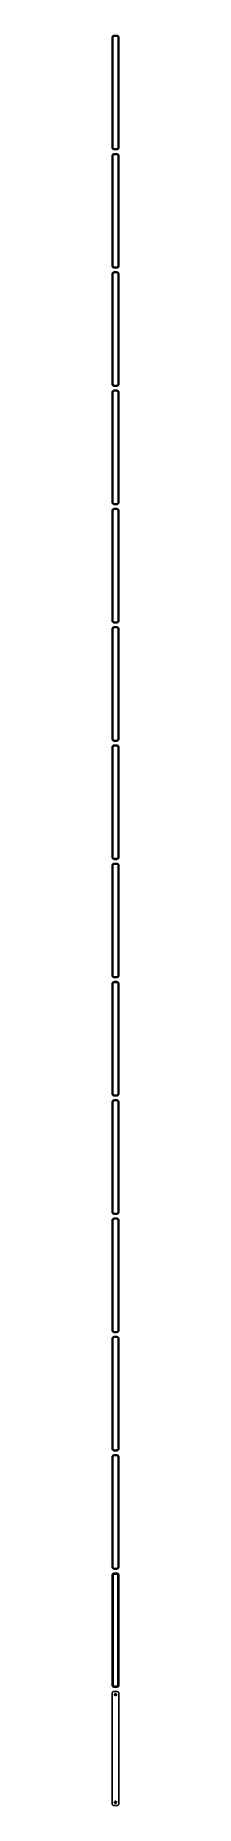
# Model space of a CAD drawing. Header units: metres. Extents: x -8 to 8, y 3833 to 7783.
import ezdxf

# ---------------------------------------------------------------- set-up
doc = ezdxf.new("R2010")
doc.units = ezdxf.units.M

msp = doc.modelspace()

# ---------------------------------------------------------------- linework, layer by layer
for p, q in [((-2.81395, 7783.49), (-3.4369, 7783.41)), ((2.81395, 7783.49), (-2.81395, 7783.49)), ((3.4369, 7783.41), (2.81395, 7783.49)), ((-7.46057, 7779.13), (-7.5, 7778.5)), ((-7.5, 7778.5), (-7.5, 7533.5)), ((-7.34291, 7779.74), (-7.46057, 7779.13)), ((-7.14888, 7780.34), (-7.34291, 7779.74)), ((-6.88153, 7780.91), (-7.14888, 7780.34)), ((-6.54507, 7781.44), (-6.88153, 7780.91)), ((-6.14484, 7781.92), (-6.54507, 7781.44)), ((-5.68712, 7782.35), (-6.14484, 7781.92)), ((-6, 7778), (-5.96844, 7778.5)), ((-6, 7534), (-6, 7778)), ((-5.96844, 7778.5), (-5.87433, 7778.99)), ((-5.87433, 7778.99), (-5.7191, 7779.47)), ((-5.7191, 7779.47), (-5.50522, 7779.93)), ((-5.17912, 7782.72), (-5.68712, 7782.35)), ((-5.50522, 7779.93), (-5.23605, 7780.35)), ((-5.23605, 7780.35), (-4.91586, 7780.74)), ((-4.62889, 7783.02), (-5.17912, 7782.72)), ((-4.91586, 7780.74), (-4.54968, 7781.08)), ((-4.04507, 7783.26), (-4.62889, 7783.02)), ((-4.54968, 7781.08), (-4.1433, 7781.38)), ((-4.1433, 7781.38), (-3.70311, 7781.62)), ((-3.4369, 7783.41), (-4.04507, 7783.26)), ((-3.70311, 7781.62), (-3.23605, 7781.8)), ((-3.23605, 7781.8), (-2.74951, 7781.93)), ((-2.74951, 7781.93), (-2.25116, 7781.99)), ((-2.25116, 7781.99), (2.25116, 7781.99)), ((2.25116, 7781.99), (2.74951, 7781.93)), ((2.74951, 7781.93), (3.23605, 7781.8)), ((3.23605, 7781.8), (3.70311, 7781.62)), ((4.04507, 7783.26), (3.4369, 7783.41)), ((3.70311, 7781.62), (4.1433, 7781.38)), ((4.62889, 7783.02), (4.04507, 7783.26)), ((4.1433, 7781.38), (4.54968, 7781.08)), ((4.54968, 7781.08), (4.91586, 7780.74)), ((5.17912, 7782.72), (4.62889, 7783.02)), ((4.91586, 7780.74), (5.23605, 7780.35)), ((5.68712, 7782.35), (5.17912, 7782.72)), ((5.23605, 7780.35), (5.50522, 7779.93)), ((5.50522, 7779.93), (5.7191, 7779.47)), ((6.14484, 7781.92), (5.68712, 7782.35)), ((5.7191, 7779.47), (5.87433, 7778.99)), ((5.87433, 7778.99), (5.96844, 7778.5)), ((5.96844, 7778.5), (6, 7778)), ((6, 7778), (6, 7534)), ((6.54507, 7781.44), (6.14484, 7781.92)), ((6.88153, 7780.91), (6.54507, 7781.44)), ((7.14888, 7780.34), (6.88153, 7780.91)), ((7.34291, 7779.74), (7.14888, 7780.34)), ((7.46057, 7779.13), (7.34291, 7779.74)), ((7.5, 7778.5), (7.46057, 7779.13)), ((7.5, 7533.5), (7.5, 7778.5)), ((-7.5, 7533.5), (-7.46057, 7532.87)), ((-7.46057, 7515.13), (-7.5, 7514.5)), ((-7.5, 7514.5), (-7.5, 7269.5)), ((-7.46057, 7532.87), (-7.34291, 7532.26)), ((-7.34291, 7515.74), (-7.46057, 7515.13)), ((-7.34291, 7532.26), (-7.14888, 7531.66)), ((-7.14888, 7516.34), (-7.34291, 7515.74)), ((-7.14888, 7531.66), (-6.88153, 7531.09)), ((-6.88153, 7516.91), (-7.14888, 7516.34)), ((-6.88153, 7531.09), (-6.54507, 7530.56)), ((-6.54507, 7517.44), (-6.88153, 7516.91)), ((-6.54507, 7530.56), (-6.14484, 7530.08)), ((-6.14484, 7517.92), (-6.54507, 7517.44)), ((-6.14484, 7530.08), (-5.68712, 7529.65)), ((-5.68712, 7518.35), (-6.14484, 7517.92)), ((-5.96844, 7533.5), (-6, 7534)), ((-6, 7514), (-5.96844, 7514.5)), ((-6, 7270), (-6, 7514)), ((-5.87433, 7533.01), (-5.96844, 7533.5)), ((-5.96844, 7514.5), (-5.87433, 7514.99)), ((-5.7191, 7532.53), (-5.87433, 7533.01)), ((-5.87433, 7514.99), (-5.7191, 7515.47)), ((-5.50522, 7532.07), (-5.7191, 7532.53)), ((-5.7191, 7515.47), (-5.50522, 7515.93)), ((-5.68712, 7529.65), (-5.17912, 7529.28)), ((-5.17912, 7518.72), (-5.68712, 7518.35)), ((-5.23605, 7531.65), (-5.50522, 7532.07)), ((-5.50522, 7515.93), (-5.23605, 7516.35)), ((-4.91586, 7531.26), (-5.23605, 7531.65)), ((-5.23605, 7516.35), (-4.91586, 7516.74)), ((-5.17912, 7529.28), (-4.62889, 7528.98)), ((-4.62889, 7519.02), (-5.17912, 7518.72)), ((-4.54968, 7530.92), (-4.91586, 7531.26)), ((-4.91586, 7516.74), (-4.54968, 7517.08)), ((-4.62889, 7528.98), (-4.04507, 7528.74)), ((-4.04507, 7519.26), (-4.62889, 7519.02)), ((-4.1433, 7530.62), (-4.54968, 7530.92)), ((-4.54968, 7517.08), (-4.1433, 7517.38)), ((-3.70311, 7530.38), (-4.1433, 7530.62)), ((-4.1433, 7517.38), (-3.70311, 7517.62)), ((-4.04507, 7528.74), (-3.4369, 7528.59)), ((-3.4369, 7519.41), (-4.04507, 7519.26)), ((-3.23605, 7530.2), (-3.70311, 7530.38)), ((-3.70311, 7517.62), (-3.23605, 7517.8)), ((-3.4369, 7528.59), (-2.81395, 7528.51)), ((-2.81395, 7519.49), (-3.4369, 7519.41)), ((-2.74951, 7530.07), (-3.23605, 7530.2)), ((-3.23605, 7517.8), (-2.74951, 7517.93)), ((-2.81395, 7528.51), (2.81395, 7528.51)), ((2.81395, 7519.49), (-2.81395, 7519.49)), ((-2.25116, 7530.01), (-2.74951, 7530.07)), ((-2.74951, 7517.93), (-2.25116, 7517.99)), ((2.25116, 7530.01), (-2.25116, 7530.01)), ((-2.25116, 7517.99), (2.25116, 7517.99)), ((2.74951, 7530.07), (2.25116, 7530.01)), ((2.25116, 7517.99), (2.74951, 7517.93)), ((3.23605, 7530.2), (2.74951, 7530.07)), ((2.74951, 7517.93), (3.23605, 7517.8)), ((2.81395, 7528.51), (3.4369, 7528.59)), ((3.4369, 7519.41), (2.81395, 7519.49)), ((3.70311, 7530.38), (3.23605, 7530.2)), ((3.23605, 7517.8), (3.70311, 7517.62)), ((3.4369, 7528.59), (4.04507, 7528.74)), ((4.04507, 7519.26), (3.4369, 7519.41)), ((4.1433, 7530.62), (3.70311, 7530.38)), ((3.70311, 7517.62), (4.1433, 7517.38)), ((4.04507, 7528.74), (4.62889, 7528.98)), ((4.62889, 7519.02), (4.04507, 7519.26)), ((4.54968, 7530.92), (4.1433, 7530.62)), ((4.1433, 7517.38), (4.54968, 7517.08)), ((4.91586, 7531.26), (4.54968, 7530.92)), ((4.54968, 7517.08), (4.91586, 7516.74)), ((4.62889, 7528.98), (5.17912, 7529.28)), ((5.17912, 7518.72), (4.62889, 7519.02)), ((5.23605, 7531.65), (4.91586, 7531.26)), ((4.91586, 7516.74), (5.23605, 7516.35)), ((5.17912, 7529.28), (5.68712, 7529.65)), ((5.68712, 7518.35), (5.17912, 7518.72)), ((5.50522, 7532.07), (5.23605, 7531.65)), ((5.23605, 7516.35), (5.50522, 7515.93)), ((5.7191, 7532.53), (5.50522, 7532.07)), ((5.50522, 7515.93), (5.7191, 7515.47)), ((5.68712, 7529.65), (6.14484, 7530.08)), ((6.14484, 7517.92), (5.68712, 7518.35)), ((5.87433, 7533.01), (5.7191, 7532.53)), ((5.7191, 7515.47), (5.87433, 7514.99)), ((5.96844, 7533.5), (5.87433, 7533.01)), ((5.87433, 7514.99), (5.96844, 7514.5)), ((6, 7534), (5.96844, 7533.5)), ((5.96844, 7514.5), (6, 7514)), ((6, 7514), (6, 7270)), ((6.14484, 7530.08), (6.54507, 7530.56)), ((6.54507, 7517.44), (6.14484, 7517.92)), ((6.54507, 7530.56), (6.88153, 7531.09)), ((6.88153, 7516.91), (6.54507, 7517.44)), ((6.88153, 7531.09), (7.14888, 7531.66)), ((7.14888, 7516.34), (6.88153, 7516.91)), ((7.14888, 7531.66), (7.34291, 7532.26)), ((7.34291, 7515.74), (7.14888, 7516.34)), ((7.34291, 7532.26), (7.46057, 7532.87)), ((7.46057, 7515.13), (7.34291, 7515.74)), ((7.46057, 7532.87), (7.5, 7533.5)), ((7.5, 7514.5), (7.46057, 7515.13)), ((7.5, 7269.5), (7.5, 7514.5)), ((-5.96844, 7269.5), (-6, 7270)), ((6, 7270), (5.96844, 7269.5)), ((-7.5, 7269.5), (-7.46057, 7268.87)), ((-7.46057, 7251.13), (-7.5, 7250.5)), ((-7.5, 7250.5), (-7.5, 7005.5)), ((-7.46057, 7268.87), (-7.34291, 7268.26)), ((-7.34291, 7251.74), (-7.46057, 7251.13)), ((-7.34291, 7268.26), (-7.14888, 7267.66)), ((-7.14888, 7252.34), (-7.34291, 7251.74)), ((-7.14888, 7267.66), (-6.88153, 7267.09)), ((-6.88153, 7252.91), (-7.14888, 7252.34)), ((-6.88153, 7267.09), (-6.54507, 7266.56)), ((-6.54507, 7253.44), (-6.88153, 7252.91)), ((-6.54507, 7266.56), (-6.14484, 7266.08)), ((-6.14484, 7253.92), (-6.54507, 7253.44)), ((-6.14484, 7266.08), (-5.68712, 7265.65)), ((-5.68712, 7254.35), (-6.14484, 7253.92)), ((-6, 7250), (-5.96844, 7250.5)), ((-6, 7006), (-6, 7250)), ((-5.87433, 7269.01), (-5.96844, 7269.5)), ((-5.96844, 7250.5), (-5.87433, 7250.99)), ((-5.7191, 7268.53), (-5.87433, 7269.01)), ((-5.87433, 7250.99), (-5.7191, 7251.47)), ((-5.50522, 7268.07), (-5.7191, 7268.53)), ((-5.7191, 7251.47), (-5.50522, 7251.93)), ((-5.68712, 7265.65), (-5.17912, 7265.28)), ((-5.17912, 7254.72), (-5.68712, 7254.35)), ((-5.23605, 7267.65), (-5.50522, 7268.07)), ((-5.50522, 7251.93), (-5.23605, 7252.35)), ((-4.91586, 7267.26), (-5.23605, 7267.65)), ((-5.23605, 7252.35), (-4.91586, 7252.74)), ((-5.17912, 7265.28), (-4.62889, 7264.98)), ((-4.62889, 7255.02), (-5.17912, 7254.72)), ((-4.54968, 7266.92), (-4.91586, 7267.26)), ((-4.91586, 7252.74), (-4.54968, 7253.08)), ((-4.62889, 7264.98), (-4.04507, 7264.74)), ((-4.04507, 7255.26), (-4.62889, 7255.02)), ((-4.1433, 7266.62), (-4.54968, 7266.92)), ((-4.54968, 7253.08), (-4.1433, 7253.38)), ((-3.70311, 7266.38), (-4.1433, 7266.62)), ((-4.1433, 7253.38), (-3.70311, 7253.62)), ((-4.04507, 7264.74), (-3.4369, 7264.59)), ((-3.4369, 7255.41), (-4.04507, 7255.26)), ((-3.23605, 7266.2), (-3.70311, 7266.38)), ((-3.70311, 7253.62), (-3.23605, 7253.8)), ((-3.4369, 7264.59), (-2.81395, 7264.51)), ((-2.81395, 7255.49), (-3.4369, 7255.41)), ((-2.74951, 7266.07), (-3.23605, 7266.2)), ((-3.23605, 7253.8), (-2.74951, 7253.93)), ((-2.81395, 7264.51), (2.81395, 7264.51)), ((2.81395, 7255.49), (-2.81395, 7255.49)), ((-2.25116, 7266.01), (-2.74951, 7266.07)), ((-2.74951, 7253.93), (-2.25116, 7253.99)), ((2.25116, 7266.01), (-2.25116, 7266.01)), ((-2.25116, 7253.99), (2.25116, 7253.99)), ((2.74951, 7266.07), (2.25116, 7266.01)), ((2.25116, 7253.99), (2.74951, 7253.93)), ((3.23605, 7266.2), (2.74951, 7266.07)), ((2.74951, 7253.93), (3.23605, 7253.8)), ((2.81395, 7264.51), (3.4369, 7264.59)), ((3.4369, 7255.41), (2.81395, 7255.49)), ((3.70311, 7266.38), (3.23605, 7266.2)), ((3.23605, 7253.8), (3.70311, 7253.62)), ((3.4369, 7264.59), (4.04507, 7264.74)), ((4.04507, 7255.26), (3.4369, 7255.41)), ((4.1433, 7266.62), (3.70311, 7266.38)), ((3.70311, 7253.62), (4.1433, 7253.38)), ((4.04507, 7264.74), (4.62889, 7264.98)), ((4.62889, 7255.02), (4.04507, 7255.26)), ((4.54968, 7266.92), (4.1433, 7266.62)), ((4.1433, 7253.38), (4.54968, 7253.08)), ((4.91586, 7267.26), (4.54968, 7266.92)), ((4.54968, 7253.08), (4.91586, 7252.74)), ((4.62889, 7264.98), (5.17912, 7265.28)), ((5.17912, 7254.72), (4.62889, 7255.02)), ((5.23605, 7267.65), (4.91586, 7267.26)), ((4.91586, 7252.74), (5.23605, 7252.35)), ((5.17912, 7265.28), (5.68712, 7265.65)), ((5.68712, 7254.35), (5.17912, 7254.72)), ((5.50522, 7268.07), (5.23605, 7267.65)), ((5.23605, 7252.35), (5.50522, 7251.93)), ((5.7191, 7268.53), (5.50522, 7268.07)), ((5.50522, 7251.93), (5.7191, 7251.47)), ((5.68712, 7265.65), (6.14484, 7266.08)), ((6.14484, 7253.92), (5.68712, 7254.35)), ((5.87433, 7269.01), (5.7191, 7268.53)), ((5.7191, 7251.47), (5.87433, 7250.99)), ((5.96844, 7269.5), (5.87433, 7269.01)), ((5.87433, 7250.99), (5.96844, 7250.5)), ((5.96844, 7250.5), (6, 7250)), ((6, 7250), (6, 7006)), ((6.14484, 7266.08), (6.54507, 7266.56)), ((6.54507, 7253.44), (6.14484, 7253.92)), ((6.54507, 7266.56), (6.88153, 7267.09)), ((6.88153, 7252.91), (6.54507, 7253.44)), ((6.88153, 7267.09), (7.14888, 7267.66)), ((7.14888, 7252.34), (6.88153, 7252.91)), ((7.14888, 7267.66), (7.34291, 7268.26)), ((7.34291, 7251.74), (7.14888, 7252.34)), ((7.34291, 7268.26), (7.46057, 7268.87)), ((7.46057, 7251.13), (7.34291, 7251.74)), ((7.46057, 7268.87), (7.5, 7269.5)), ((7.5, 7250.5), (7.46057, 7251.13)), ((7.5, 7005.5), (7.5, 7250.5)), ((-7.5, 7005.5), (-7.46057, 7004.87)), ((-7.46057, 7004.87), (-7.34291, 7004.26)), ((-7.34291, 7004.26), (-7.14888, 7003.66)), ((-7.14888, 7003.66), (-6.88153, 7003.09)), ((-6.88153, 7003.09), (-6.54507, 7002.56)), ((-6.54507, 7002.56), (-6.14484, 7002.08)), ((-6.14484, 7002.08), (-5.68712, 7001.65)), ((-5.96844, 7005.5), (-6, 7006)), ((-5.87433, 7005.01), (-5.96844, 7005.5)), ((-5.7191, 7004.53), (-5.87433, 7005.01)), ((-5.50522, 7004.07), (-5.7191, 7004.53)), ((-5.68712, 7001.65), (-5.17912, 7001.28)), ((-5.23605, 7003.65), (-5.50522, 7004.07)), ((-4.91586, 7003.26), (-5.23605, 7003.65)), ((-5.17912, 7001.28), (-4.62889, 7000.98)), ((-4.54968, 7002.92), (-4.91586, 7003.26)), ((-4.62889, 7000.98), (-4.04507, 7000.74)), ((-4.1433, 7002.62), (-4.54968, 7002.92)), ((-3.70311, 7002.38), (-4.1433, 7002.62)), ((-4.04507, 7000.74), (-3.4369, 7000.59)), ((-3.23605, 7002.2), (-3.70311, 7002.38)), ((-3.4369, 7000.59), (-2.81395, 7000.51)), ((-2.74951, 7002.07), (-3.23605, 7002.2)), ((-2.81395, 7000.51), (2.81395, 7000.51)), ((-2.25116, 7002.01), (-2.74951, 7002.07)), ((2.25116, 7002.01), (-2.25116, 7002.01)), ((2.74951, 7002.07), (2.25116, 7002.01)), ((3.23605, 7002.2), (2.74951, 7002.07)), ((2.81395, 7000.51), (3.4369, 7000.59)), ((3.70311, 7002.38), (3.23605, 7002.2)), ((3.4369, 7000.59), (4.04507, 7000.74)), ((4.1433, 7002.62), (3.70311, 7002.38)), ((4.04507, 7000.74), (4.62889, 7000.98)), ((4.54968, 7002.92), (4.1433, 7002.62)), ((4.91586, 7003.26), (4.54968, 7002.92)), ((4.62889, 7000.98), (5.17912, 7001.28)), ((5.23605, 7003.65), (4.91586, 7003.26)), ((5.17912, 7001.28), (5.68712, 7001.65)), ((5.50522, 7004.07), (5.23605, 7003.65)), ((5.7191, 7004.53), (5.50522, 7004.07)), ((5.68712, 7001.65), (6.14484, 7002.08)), ((5.87433, 7005.01), (5.7191, 7004.53)), ((5.96844, 7005.5), (5.87433, 7005.01)), ((6, 7006), (5.96844, 7005.5)), ((6.14484, 7002.08), (6.54507, 7002.56)), ((6.54507, 7002.56), (6.88153, 7003.09)), ((6.88153, 7003.09), (7.14888, 7003.66)), ((7.14888, 7003.66), (7.34291, 7004.26)), ((7.34291, 7004.26), (7.46057, 7004.87)), ((7.46057, 7004.87), (7.5, 7005.5)), ((-7.46057, 6987.13), (-7.5, 6986.5)), ((-7.5, 6986.5), (-7.5, 6741.5)), ((-7.34291, 6987.74), (-7.46057, 6987.13)), ((-7.14888, 6988.34), (-7.34291, 6987.74)), ((-6.88153, 6988.91), (-7.14888, 6988.34)), ((-6.54507, 6989.44), (-6.88153, 6988.91)), ((-6.14484, 6989.92), (-6.54507, 6989.44)), ((-5.68712, 6990.35), (-6.14484, 6989.92)), ((-6, 6986), (-5.96844, 6986.5)), ((-6, 6742), (-6, 6986)), ((-5.96844, 6986.5), (-5.87433, 6986.99)), ((-5.87433, 6986.99), (-5.7191, 6987.47)), ((-5.7191, 6987.47), (-5.50522, 6987.93)), ((-5.17912, 6990.72), (-5.68712, 6990.35)), ((-5.50522, 6987.93), (-5.23605, 6988.35)), ((-5.23605, 6988.35), (-4.91586, 6988.74)), ((-4.62889, 6991.02), (-5.17912, 6990.72)), ((-4.91586, 6988.74), (-4.54968, 6989.08)), ((-4.04507, 6991.26), (-4.62889, 6991.02)), ((-4.54968, 6989.08), (-4.1433, 6989.38)), ((-4.1433, 6989.38), (-3.70311, 6989.62)), ((-3.4369, 6991.41), (-4.04507, 6991.26)), ((-3.70311, 6989.62), (-3.23605, 6989.8)), ((-2.81395, 6991.49), (-3.4369, 6991.41)), ((-3.23605, 6989.8), (-2.74951, 6989.93)), ((2.81395, 6991.49), (-2.81395, 6991.49)), ((-2.74951, 6989.93), (-2.25116, 6989.99)), ((-2.25116, 6989.99), (2.25116, 6989.99)), ((2.25116, 6989.99), (2.74951, 6989.93)), ((2.74951, 6989.93), (3.23605, 6989.8)), ((3.4369, 6991.41), (2.81395, 6991.49)), ((3.23605, 6989.8), (3.70311, 6989.62)), ((4.04507, 6991.26), (3.4369, 6991.41)), ((3.70311, 6989.62), (4.1433, 6989.38)), ((4.62889, 6991.02), (4.04507, 6991.26)), ((4.1433, 6989.38), (4.54968, 6989.08)), ((4.54968, 6989.08), (4.91586, 6988.74)), ((5.17912, 6990.72), (4.62889, 6991.02)), ((4.91586, 6988.74), (5.23605, 6988.35)), ((5.68712, 6990.35), (5.17912, 6990.72)), ((5.23605, 6988.35), (5.50522, 6987.93)), ((5.50522, 6987.93), (5.7191, 6987.47)), ((6.14484, 6989.92), (5.68712, 6990.35)), ((5.7191, 6987.47), (5.87433, 6986.99)), ((5.87433, 6986.99), (5.96844, 6986.5)), ((5.96844, 6986.5), (6, 6986)), ((6, 6986), (6, 6742)), ((6.54507, 6989.44), (6.14484, 6989.92)), ((6.88153, 6988.91), (6.54507, 6989.44)), ((7.14888, 6988.34), (6.88153, 6988.91)), ((7.34291, 6987.74), (7.14888, 6988.34)), ((7.46057, 6987.13), (7.34291, 6987.74)), ((7.5, 6986.5), (7.46057, 6987.13)), ((7.5, 6741.5), (7.5, 6986.5)), ((-7.5, 6741.5), (-7.46057, 6740.87)), ((-7.46057, 6723.13), (-7.5, 6722.5)), ((-7.5, 6722.5), (-7.5, 6477.5)), ((-7.46057, 6740.87), (-7.34291, 6740.26)), ((-7.34291, 6723.74), (-7.46057, 6723.13)), ((-7.34291, 6740.26), (-7.14888, 6739.66)), ((-7.14888, 6724.34), (-7.34291, 6723.74)), ((-7.14888, 6739.66), (-6.88153, 6739.09)), ((-6.88153, 6724.91), (-7.14888, 6724.34)), ((-6.88153, 6739.09), (-6.54507, 6738.56)), ((-6.54507, 6725.44), (-6.88153, 6724.91)), ((-6.54507, 6738.56), (-6.14484, 6738.08)), ((-6.14484, 6725.92), (-6.54507, 6725.44)), ((-6.14484, 6738.08), (-5.68712, 6737.65)), ((-5.68712, 6726.35), (-6.14484, 6725.92)), ((-5.96844, 6741.5), (-6, 6742)), ((-6, 6722), (-5.96844, 6722.5)), ((-6, 6478), (-6, 6722)), ((-5.87433, 6741.01), (-5.96844, 6741.5)), ((-5.96844, 6722.5), (-5.87433, 6722.99)), ((-5.7191, 6740.53), (-5.87433, 6741.01)), ((-5.87433, 6722.99), (-5.7191, 6723.47)), ((-5.50522, 6740.07), (-5.7191, 6740.53)), ((-5.7191, 6723.47), (-5.50522, 6723.93)), ((-5.68712, 6737.65), (-5.17912, 6737.28)), ((-5.17912, 6726.72), (-5.68712, 6726.35)), ((-5.23605, 6739.65), (-5.50522, 6740.07)), ((-5.50522, 6723.93), (-5.23605, 6724.35)), ((-4.91586, 6739.26), (-5.23605, 6739.65)), ((-5.23605, 6724.35), (-4.91586, 6724.74)), ((-5.17912, 6737.28), (-4.62889, 6736.98)), ((-4.62889, 6727.02), (-5.17912, 6726.72)), ((-4.54968, 6738.92), (-4.91586, 6739.26)), ((-4.91586, 6724.74), (-4.54968, 6725.08)), ((-4.62889, 6736.98), (-4.04507, 6736.74)), ((-4.04507, 6727.26), (-4.62889, 6727.02)), ((-4.1433, 6738.62), (-4.54968, 6738.92)), ((-4.54968, 6725.08), (-4.1433, 6725.38)), ((-3.70311, 6738.38), (-4.1433, 6738.62)), ((-4.1433, 6725.38), (-3.70311, 6725.62)), ((-4.04507, 6736.74), (-3.4369, 6736.59)), ((-3.4369, 6727.41), (-4.04507, 6727.26)), ((-3.23605, 6738.2), (-3.70311, 6738.38)), ((-3.70311, 6725.62), (-3.23605, 6725.8)), ((-3.4369, 6736.59), (-2.81395, 6736.51)), ((-2.81395, 6727.49), (-3.4369, 6727.41)), ((-2.74951, 6738.07), (-3.23605, 6738.2)), ((-3.23605, 6725.8), (-2.74951, 6725.93)), ((-2.81395, 6736.51), (2.81395, 6736.51)), ((2.81395, 6727.49), (-2.81395, 6727.49)), ((-2.25116, 6738.01), (-2.74951, 6738.07)), ((-2.74951, 6725.93), (-2.25116, 6725.99)), ((2.25116, 6738.01), (-2.25116, 6738.01)), ((-2.25116, 6725.99), (2.25116, 6725.99)), ((2.74951, 6738.07), (2.25116, 6738.01)), ((2.25116, 6725.99), (2.74951, 6725.93)), ((3.23605, 6738.2), (2.74951, 6738.07)), ((2.74951, 6725.93), (3.23605, 6725.8)), ((2.81395, 6736.51), (3.4369, 6736.59)), ((3.4369, 6727.41), (2.81395, 6727.49)), ((3.70311, 6738.38), (3.23605, 6738.2)), ((3.23605, 6725.8), (3.70311, 6725.62)), ((3.4369, 6736.59), (4.04507, 6736.74)), ((4.04507, 6727.26), (3.4369, 6727.41)), ((4.1433, 6738.62), (3.70311, 6738.38)), ((3.70311, 6725.62), (4.1433, 6725.38)), ((4.04507, 6736.74), (4.62889, 6736.98)), ((4.62889, 6727.02), (4.04507, 6727.26)), ((4.54968, 6738.92), (4.1433, 6738.62)), ((4.1433, 6725.38), (4.54968, 6725.08)), ((4.91586, 6739.26), (4.54968, 6738.92)), ((4.54968, 6725.08), (4.91586, 6724.74)), ((4.62889, 6736.98), (5.17912, 6737.28)), ((5.17912, 6726.72), (4.62889, 6727.02)), ((5.23605, 6739.65), (4.91586, 6739.26)), ((4.91586, 6724.74), (5.23605, 6724.35)), ((5.17912, 6737.28), (5.68712, 6737.65)), ((5.68712, 6726.35), (5.17912, 6726.72)), ((5.50522, 6740.07), (5.23605, 6739.65)), ((5.23605, 6724.35), (5.50522, 6723.93)), ((5.7191, 6740.53), (5.50522, 6740.07)), ((5.50522, 6723.93), (5.7191, 6723.47)), ((5.68712, 6737.65), (6.14484, 6738.08)), ((6.14484, 6725.92), (5.68712, 6726.35)), ((5.87433, 6741.01), (5.7191, 6740.53)), ((5.7191, 6723.47), (5.87433, 6722.99)), ((5.96844, 6741.5), (5.87433, 6741.01)), ((5.87433, 6722.99), (5.96844, 6722.5)), ((6, 6742), (5.96844, 6741.5)), ((5.96844, 6722.5), (6, 6722)), ((6, 6722), (6, 6478)), ((6.14484, 6738.08), (6.54507, 6738.56)), ((6.54507, 6725.44), (6.14484, 6725.92)), ((6.54507, 6738.56), (6.88153, 6739.09)), ((6.88153, 6724.91), (6.54507, 6725.44)), ((6.88153, 6739.09), (7.14888, 6739.66)), ((7.14888, 6724.34), (6.88153, 6724.91)), ((7.14888, 6739.66), (7.34291, 6740.26)), ((7.34291, 6723.74), (7.14888, 6724.34)), ((7.34291, 6740.26), (7.46057, 6740.87)), ((7.46057, 6723.13), (7.34291, 6723.74)), ((7.46057, 6740.87), (7.5, 6741.5)), ((7.5, 6722.5), (7.46057, 6723.13)), ((7.5, 6477.5), (7.5, 6722.5)), ((-7.5, 6477.5), (-7.46057, 6476.87)), ((-7.46057, 6459.13), (-7.5, 6458.5)), ((-7.5, 6458.5), (-7.5, 6213.5)), ((-7.46057, 6476.87), (-7.34291, 6476.26)), ((-7.34291, 6459.74), (-7.46057, 6459.13)), ((-7.34291, 6476.26), (-7.14888, 6475.66)), ((-7.14888, 6460.34), (-7.34291, 6459.74)), ((-7.14888, 6475.66), (-6.88153, 6475.09)), ((-6.88153, 6460.91), (-7.14888, 6460.34)), ((-6.88153, 6475.09), (-6.54507, 6474.56)), ((-6.54507, 6461.44), (-6.88153, 6460.91)), ((-6.54507, 6474.56), (-6.14484, 6474.08)), ((-6.14484, 6461.92), (-6.54507, 6461.44)), ((-6.14484, 6474.08), (-5.68712, 6473.65)), ((-5.68712, 6462.35), (-6.14484, 6461.92)), ((-5.96844, 6477.5), (-6, 6478)), ((-6, 6458), (-5.96844, 6458.5)), ((-6, 6214), (-6, 6458)), ((-5.87433, 6477.01), (-5.96844, 6477.5)), ((-5.96844, 6458.5), (-5.87433, 6458.99)), ((-5.7191, 6476.53), (-5.87433, 6477.01)), ((-5.87433, 6458.99), (-5.7191, 6459.47)), ((-5.50522, 6476.07), (-5.7191, 6476.53)), ((-5.7191, 6459.47), (-5.50522, 6459.93)), ((-5.68712, 6473.65), (-5.17912, 6473.28)), ((-5.17912, 6462.72), (-5.68712, 6462.35)), ((-5.23605, 6475.65), (-5.50522, 6476.07)), ((-5.50522, 6459.93), (-5.23605, 6460.35)), ((-4.91586, 6475.26), (-5.23605, 6475.65)), ((-5.23605, 6460.35), (-4.91586, 6460.74)), ((-5.17912, 6473.28), (-4.62889, 6472.98)), ((-4.62889, 6463.02), (-5.17912, 6462.72)), ((-4.54968, 6474.92), (-4.91586, 6475.26)), ((-4.91586, 6460.74), (-4.54968, 6461.08)), ((-4.62889, 6472.98), (-4.04507, 6472.74)), ((-4.04507, 6463.26), (-4.62889, 6463.02)), ((-4.1433, 6474.62), (-4.54968, 6474.92)), ((-4.54968, 6461.08), (-4.1433, 6461.38)), ((-3.70311, 6474.38), (-4.1433, 6474.62)), ((-4.1433, 6461.38), (-3.70311, 6461.62)), ((-4.04507, 6472.74), (-3.4369, 6472.59)), ((-3.4369, 6463.41), (-4.04507, 6463.26)), ((-3.23605, 6474.2), (-3.70311, 6474.38)), ((-3.70311, 6461.62), (-3.23605, 6461.8)), ((-3.4369, 6472.59), (-2.81395, 6472.51)), ((-2.81395, 6463.49), (-3.4369, 6463.41)), ((-2.74951, 6474.07), (-3.23605, 6474.2)), ((-3.23605, 6461.8), (-2.74951, 6461.93)), ((-2.81395, 6472.51), (2.81395, 6472.51)), ((2.81395, 6463.49), (-2.81395, 6463.49)), ((-2.25116, 6474.01), (-2.74951, 6474.07)), ((-2.74951, 6461.93), (-2.25116, 6461.99)), ((2.25116, 6474.01), (-2.25116, 6474.01)), ((-2.25116, 6461.99), (2.25116, 6461.99)), ((2.74951, 6474.07), (2.25116, 6474.01)), ((2.25116, 6461.99), (2.74951, 6461.93)), ((3.23605, 6474.2), (2.74951, 6474.07)), ((2.74951, 6461.93), (3.23605, 6461.8)), ((2.81395, 6472.51), (3.4369, 6472.59)), ((3.4369, 6463.41), (2.81395, 6463.49)), ((3.70311, 6474.38), (3.23605, 6474.2)), ((3.23605, 6461.8), (3.70311, 6461.62)), ((3.4369, 6472.59), (4.04507, 6472.74)), ((4.04507, 6463.26), (3.4369, 6463.41)), ((4.1433, 6474.62), (3.70311, 6474.38)), ((3.70311, 6461.62), (4.1433, 6461.38)), ((4.04507, 6472.74), (4.62889, 6472.98)), ((4.62889, 6463.02), (4.04507, 6463.26)), ((4.54968, 6474.92), (4.1433, 6474.62)), ((4.1433, 6461.38), (4.54968, 6461.08)), ((4.91586, 6475.26), (4.54968, 6474.92)), ((4.54968, 6461.08), (4.91586, 6460.74)), ((4.62889, 6472.98), (5.17912, 6473.28)), ((5.17912, 6462.72), (4.62889, 6463.02)), ((5.23605, 6475.65), (4.91586, 6475.26)), ((4.91586, 6460.74), (5.23605, 6460.35)), ((5.17912, 6473.28), (5.68712, 6473.65)), ((5.68712, 6462.35), (5.17912, 6462.72)), ((5.50522, 6476.07), (5.23605, 6475.65)), ((5.23605, 6460.35), (5.50522, 6459.93)), ((5.7191, 6476.53), (5.50522, 6476.07)), ((5.50522, 6459.93), (5.7191, 6459.47)), ((5.68712, 6473.65), (6.14484, 6474.08)), ((6.14484, 6461.92), (5.68712, 6462.35)), ((5.87433, 6477.01), (5.7191, 6476.53)), ((5.7191, 6459.47), (5.87433, 6458.99)), ((5.96844, 6477.5), (5.87433, 6477.01)), ((5.87433, 6458.99), (5.96844, 6458.5)), ((6, 6478), (5.96844, 6477.5)), ((5.96844, 6458.5), (6, 6458)), ((6, 6458), (6, 6214)), ((6.14484, 6474.08), (6.54507, 6474.56)), ((6.54507, 6461.44), (6.14484, 6461.92)), ((6.54507, 6474.56), (6.88153, 6475.09)), ((6.88153, 6460.91), (6.54507, 6461.44)), ((6.88153, 6475.09), (7.14888, 6475.66)), ((7.14888, 6460.34), (6.88153, 6460.91)), ((7.14888, 6475.66), (7.34291, 6476.26)), ((7.34291, 6459.74), (7.14888, 6460.34)), ((7.34291, 6476.26), (7.46057, 6476.87)), ((7.46057, 6459.13), (7.34291, 6459.74)), ((7.46057, 6476.87), (7.5, 6477.5)), ((7.5, 6458.5), (7.46057, 6459.13)), ((7.5, 6213.5), (7.5, 6458.5)), ((-7.5, 6213.5), (-7.46057, 6212.87)), ((-7.46057, 6212.87), (-7.34291, 6212.26)), ((-7.34291, 6212.26), (-7.14888, 6211.66)), ((-7.14888, 6211.66), (-6.88153, 6211.09)), ((-6.88153, 6211.09), (-6.54507, 6210.56)), ((-6.54507, 6210.56), (-6.14484, 6210.08)), ((-6.14484, 6210.08), (-5.68712, 6209.65)), ((-5.96844, 6213.5), (-6, 6214)), ((-5.87433, 6213.01), (-5.96844, 6213.5)), ((-5.7191, 6212.53), (-5.87433, 6213.01)), ((-5.50522, 6212.07), (-5.7191, 6212.53)), ((-5.68712, 6209.65), (-5.17912, 6209.28)), ((-5.23605, 6211.65), (-5.50522, 6212.07)), ((-4.91586, 6211.26), (-5.23605, 6211.65)), ((-5.17912, 6209.28), (-4.62889, 6208.98)), ((-4.54968, 6210.92), (-4.91586, 6211.26)), ((-4.62889, 6208.98), (-4.04507, 6208.74)), ((-4.1433, 6210.62), (-4.54968, 6210.92)), ((-3.70311, 6210.38), (-4.1433, 6210.62)), ((-4.04507, 6208.74), (-3.4369, 6208.59)), ((-3.23605, 6210.2), (-3.70311, 6210.38)), ((-3.4369, 6208.59), (-2.81395, 6208.51)), ((-2.74951, 6210.07), (-3.23605, 6210.2)), ((-2.81395, 6208.51), (2.81395, 6208.51)), ((-2.25116, 6210.01), (-2.74951, 6210.07)), ((2.25116, 6210.01), (-2.25116, 6210.01)), ((2.74951, 6210.07), (2.25116, 6210.01)), ((3.23605, 6210.2), (2.74951, 6210.07)), ((2.81395, 6208.51), (3.4369, 6208.59)), ((3.70311, 6210.38), (3.23605, 6210.2)), ((3.4369, 6208.59), (4.04507, 6208.74)), ((4.1433, 6210.62), (3.70311, 6210.38)), ((4.04507, 6208.74), (4.62889, 6208.98)), ((4.54968, 6210.92), (4.1433, 6210.62)), ((4.91586, 6211.26), (4.54968, 6210.92)), ((4.62889, 6208.98), (5.17912, 6209.28)), ((5.23605, 6211.65), (4.91586, 6211.26)), ((5.17912, 6209.28), (5.68712, 6209.65)), ((5.50522, 6212.07), (5.23605, 6211.65)), ((5.7191, 6212.53), (5.50522, 6212.07)), ((5.68712, 6209.65), (6.14484, 6210.08)), ((5.87433, 6213.01), (5.7191, 6212.53)), ((5.96844, 6213.5), (5.87433, 6213.01)), ((6, 6214), (5.96844, 6213.5)), ((6.14484, 6210.08), (6.54507, 6210.56)), ((6.54507, 6210.56), (6.88153, 6211.09)), ((6.88153, 6211.09), (7.14888, 6211.66)), ((7.14888, 6211.66), (7.34291, 6212.26)), ((7.34291, 6212.26), (7.46057, 6212.87)), ((7.46057, 6212.87), (7.5, 6213.5)), ((-7.46057, 6195.13), (-7.5, 6194.5)), ((-7.5, 6194.5), (-7.5, 5949.5)), ((-7.34291, 6195.74), (-7.46057, 6195.13)), ((-7.14888, 6196.34), (-7.34291, 6195.74)), ((-6.88153, 6196.91), (-7.14888, 6196.34)), ((-6.54507, 6197.44), (-6.88153, 6196.91)), ((-6.14484, 6197.92), (-6.54507, 6197.44)), ((-5.68712, 6198.35), (-6.14484, 6197.92)), ((-6, 6194), (-5.96844, 6194.5)), ((-6, 5950), (-6, 6194)), ((-5.96844, 6194.5), (-5.87433, 6194.99)), ((-5.87433, 6194.99), (-5.7191, 6195.47)), ((-5.7191, 6195.47), (-5.50522, 6195.93)), ((-5.17912, 6198.72), (-5.68712, 6198.35)), ((-5.50522, 6195.93), (-5.23605, 6196.35)), ((-5.23605, 6196.35), (-4.91586, 6196.74)), ((-4.62889, 6199.02), (-5.17912, 6198.72)), ((-4.91586, 6196.74), (-4.54968, 6197.08)), ((-4.04507, 6199.26), (-4.62889, 6199.02)), ((-4.54968, 6197.08), (-4.1433, 6197.38)), ((-4.1433, 6197.38), (-3.70311, 6197.62)), ((-3.4369, 6199.41), (-4.04507, 6199.26)), ((-3.70311, 6197.62), (-3.23605, 6197.8)), ((-2.81395, 6199.49), (-3.4369, 6199.41)), ((-3.23605, 6197.8), (-2.74951, 6197.93)), ((2.81395, 6199.49), (-2.81395, 6199.49)), ((-2.74951, 6197.93), (-2.25116, 6197.99)), ((-2.25116, 6197.99), (2.25116, 6197.99)), ((2.25116, 6197.99), (2.74951, 6197.93)), ((2.74951, 6197.93), (3.23605, 6197.8)), ((3.4369, 6199.41), (2.81395, 6199.49)), ((3.23605, 6197.8), (3.70311, 6197.62)), ((4.04507, 6199.26), (3.4369, 6199.41)), ((3.70311, 6197.62), (4.1433, 6197.38)), ((4.62889, 6199.02), (4.04507, 6199.26)), ((4.1433, 6197.38), (4.54968, 6197.08)), ((4.54968, 6197.08), (4.91586, 6196.74)), ((5.17912, 6198.72), (4.62889, 6199.02)), ((4.91586, 6196.74), (5.23605, 6196.35)), ((5.68712, 6198.35), (5.17912, 6198.72)), ((5.23605, 6196.35), (5.50522, 6195.93)), ((5.50522, 6195.93), (5.7191, 6195.47)), ((6.14484, 6197.92), (5.68712, 6198.35)), ((5.7191, 6195.47), (5.87433, 6194.99)), ((5.87433, 6194.99), (5.96844, 6194.5)), ((5.96844, 6194.5), (6, 6194)), ((6, 6194), (6, 5950)), ((6.54507, 6197.44), (6.14484, 6197.92)), ((6.88153, 6196.91), (6.54507, 6197.44)), ((7.14888, 6196.34), (6.88153, 6196.91)), ((7.34291, 6195.74), (7.14888, 6196.34)), ((7.46057, 6195.13), (7.34291, 6195.74)), ((7.5, 6194.5), (7.46057, 6195.13)), ((7.5, 5949.5), (7.5, 6194.5)), ((-7.5, 5949.5), (-7.46057, 5948.87)), ((-7.46057, 5931.13), (-7.5, 5930.5)), ((-7.5, 5930.5), (-7.5, 5685.5)), ((-7.46057, 5948.87), (-7.34291, 5948.26)), ((-7.34291, 5931.74), (-7.46057, 5931.13)), ((-7.34291, 5948.26), (-7.14888, 5947.66)), ((-7.14888, 5932.34), (-7.34291, 5931.74)), ((-7.14888, 5947.66), (-6.88153, 5947.09)), ((-6.88153, 5932.91), (-7.14888, 5932.34)), ((-6.88153, 5947.09), (-6.54507, 5946.56)), ((-6.54507, 5933.44), (-6.88153, 5932.91)), ((-6.54507, 5946.56), (-6.14484, 5946.08)), ((-6.14484, 5933.92), (-6.54507, 5933.44)), ((-6.14484, 5946.08), (-5.68712, 5945.65)), ((-5.68712, 5934.35), (-6.14484, 5933.92)), ((-5.96844, 5949.5), (-6, 5950)), ((-6, 5930), (-5.96844, 5930.5)), ((-6, 5686), (-6, 5930)), ((-5.87433, 5949.01), (-5.96844, 5949.5)), ((-5.96844, 5930.5), (-5.87433, 5930.99)), ((-5.7191, 5948.53), (-5.87433, 5949.01)), ((-5.87433, 5930.99), (-5.7191, 5931.47)), ((-5.50522, 5948.07), (-5.7191, 5948.53)), ((-5.7191, 5931.47), (-5.50522, 5931.93)), ((-5.68712, 5945.65), (-5.17912, 5945.28)), ((-5.17912, 5934.72), (-5.68712, 5934.35)), ((-5.23605, 5947.65), (-5.50522, 5948.07)), ((-5.50522, 5931.93), (-5.23605, 5932.35)), ((-4.91586, 5947.26), (-5.23605, 5947.65)), ((-5.23605, 5932.35), (-4.91586, 5932.74)), ((-5.17912, 5945.28), (-4.62889, 5944.98)), ((-4.62889, 5935.02), (-5.17912, 5934.72)), ((-4.54968, 5946.92), (-4.91586, 5947.26)), ((-4.91586, 5932.74), (-4.54968, 5933.08)), ((-4.62889, 5944.98), (-4.04507, 5944.74)), ((-4.04507, 5935.26), (-4.62889, 5935.02)), ((-4.1433, 5946.62), (-4.54968, 5946.92)), ((-4.54968, 5933.08), (-4.1433, 5933.38)), ((-3.70311, 5946.38), (-4.1433, 5946.62)), ((-4.1433, 5933.38), (-3.70311, 5933.62)), ((-4.04507, 5944.74), (-3.4369, 5944.59)), ((-3.4369, 5935.41), (-4.04507, 5935.26)), ((-3.23605, 5946.2), (-3.70311, 5946.38)), ((-3.70311, 5933.62), (-3.23605, 5933.8)), ((-3.4369, 5944.59), (-2.81395, 5944.51)), ((-2.81395, 5935.49), (-3.4369, 5935.41)), ((-2.74951, 5946.07), (-3.23605, 5946.2)), ((-3.23605, 5933.8), (-2.74951, 5933.93)), ((-2.81395, 5944.51), (2.81395, 5944.51)), ((2.81395, 5935.49), (-2.81395, 5935.49)), ((-2.25116, 5946.01), (-2.74951, 5946.07)), ((-2.74951, 5933.93), (-2.25116, 5933.99)), ((2.25116, 5946.01), (-2.25116, 5946.01)), ((-2.25116, 5933.99), (2.25116, 5933.99)), ((2.74951, 5946.07), (2.25116, 5946.01)), ((2.25116, 5933.99), (2.74951, 5933.93)), ((3.23605, 5946.2), (2.74951, 5946.07)), ((2.74951, 5933.93), (3.23605, 5933.8)), ((2.81395, 5944.51), (3.4369, 5944.59)), ((3.4369, 5935.41), (2.81395, 5935.49)), ((3.70311, 5946.38), (3.23605, 5946.2)), ((3.23605, 5933.8), (3.70311, 5933.62)), ((3.4369, 5944.59), (4.04507, 5944.74)), ((4.04507, 5935.26), (3.4369, 5935.41)), ((4.1433, 5946.62), (3.70311, 5946.38)), ((3.70311, 5933.62), (4.1433, 5933.38)), ((4.04507, 5944.74), (4.62889, 5944.98)), ((4.62889, 5935.02), (4.04507, 5935.26)), ((4.54968, 5946.92), (4.1433, 5946.62)), ((4.1433, 5933.38), (4.54968, 5933.08)), ((4.91586, 5947.26), (4.54968, 5946.92)), ((4.54968, 5933.08), (4.91586, 5932.74)), ((4.62889, 5944.98), (5.17912, 5945.28)), ((5.17912, 5934.72), (4.62889, 5935.02)), ((5.23605, 5947.65), (4.91586, 5947.26)), ((4.91586, 5932.74), (5.23605, 5932.35)), ((5.17912, 5945.28), (5.68712, 5945.65)), ((5.68712, 5934.35), (5.17912, 5934.72)), ((5.50522, 5948.07), (5.23605, 5947.65)), ((5.23605, 5932.35), (5.50522, 5931.93)), ((5.7191, 5948.53), (5.50522, 5948.07)), ((5.50522, 5931.93), (5.7191, 5931.47)), ((5.68712, 5945.65), (6.14484, 5946.08)), ((6.14484, 5933.92), (5.68712, 5934.35)), ((5.87433, 5949.01), (5.7191, 5948.53)), ((5.7191, 5931.47), (5.87433, 5930.99)), ((5.96844, 5949.5), (5.87433, 5949.01)), ((5.87433, 5930.99), (5.96844, 5930.5)), ((6, 5950), (5.96844, 5949.5)), ((5.96844, 5930.5), (6, 5930)), ((6, 5930), (6, 5686)), ((6.14484, 5946.08), (6.54507, 5946.56)), ((6.54507, 5933.44), (6.14484, 5933.92)), ((6.54507, 5946.56), (6.88153, 5947.09)), ((6.88153, 5932.91), (6.54507, 5933.44)), ((6.88153, 5947.09), (7.14888, 5947.66)), ((7.14888, 5932.34), (6.88153, 5932.91)), ((7.14888, 5947.66), (7.34291, 5948.26)), ((7.34291, 5931.74), (7.14888, 5932.34)), ((7.34291, 5948.26), (7.46057, 5948.87)), ((7.46057, 5931.13), (7.34291, 5931.74)), ((7.46057, 5948.87), (7.5, 5949.5)), ((7.5, 5930.5), (7.46057, 5931.13)), ((7.5, 5685.5), (7.5, 5930.5)), ((-7.5, 5685.5), (-7.46057, 5684.87)), ((-7.46057, 5667.13), (-7.5, 5666.5)), ((-7.5, 5666.5), (-7.5, 5421.5)), ((-7.46057, 5684.87), (-7.34291, 5684.26)), ((-7.34291, 5667.74), (-7.46057, 5667.13)), ((-7.34291, 5684.26), (-7.14888, 5683.66)), ((-7.14888, 5668.34), (-7.34291, 5667.74)), ((-7.14888, 5683.66), (-6.88153, 5683.09)), ((-6.88153, 5668.91), (-7.14888, 5668.34)), ((-6.88153, 5683.09), (-6.54507, 5682.56)), ((-6.54507, 5669.44), (-6.88153, 5668.91)), ((-6.54507, 5682.56), (-6.14484, 5682.08)), ((-6.14484, 5669.92), (-6.54507, 5669.44)), ((-6.14484, 5682.08), (-5.68712, 5681.65)), ((-5.68712, 5670.35), (-6.14484, 5669.92)), ((-5.96844, 5685.5), (-6, 5686)), ((-6, 5666), (-5.96844, 5666.5)), ((-6, 5422), (-6, 5666)), ((-5.87433, 5685.01), (-5.96844, 5685.5)), ((-5.96844, 5666.5), (-5.87433, 5666.99)), ((-5.7191, 5684.53), (-5.87433, 5685.01)), ((-5.87433, 5666.99), (-5.7191, 5667.47)), ((-5.50522, 5684.07), (-5.7191, 5684.53)), ((-5.7191, 5667.47), (-5.50522, 5667.93)), ((-5.68712, 5681.65), (-5.17912, 5681.28)), ((-5.17912, 5670.72), (-5.68712, 5670.35)), ((-5.23605, 5683.65), (-5.50522, 5684.07)), ((-5.50522, 5667.93), (-5.23605, 5668.35)), ((-4.91586, 5683.26), (-5.23605, 5683.65)), ((-5.23605, 5668.35), (-4.91586, 5668.74)), ((-5.17912, 5681.28), (-4.62889, 5680.98)), ((-4.62889, 5671.02), (-5.17912, 5670.72)), ((-4.54968, 5682.92), (-4.91586, 5683.26)), ((-4.91586, 5668.74), (-4.54968, 5669.08)), ((-4.62889, 5680.98), (-4.04507, 5680.74)), ((-4.04507, 5671.26), (-4.62889, 5671.02)), ((-4.1433, 5682.62), (-4.54968, 5682.92)), ((-4.54968, 5669.08), (-4.1433, 5669.38)), ((-3.70311, 5682.38), (-4.1433, 5682.62)), ((-4.1433, 5669.38), (-3.70311, 5669.62)), ((-4.04507, 5680.74), (-3.4369, 5680.59)), ((-3.4369, 5671.41), (-4.04507, 5671.26)), ((-3.23605, 5682.2), (-3.70311, 5682.38)), ((-3.70311, 5669.62), (-3.23605, 5669.8)), ((-3.4369, 5680.59), (-2.81395, 5680.51)), ((-2.81395, 5671.49), (-3.4369, 5671.41)), ((-2.74951, 5682.07), (-3.23605, 5682.2)), ((-3.23605, 5669.8), (-2.74951, 5669.93)), ((-2.81395, 5680.51), (2.81395, 5680.51)), ((2.81395, 5671.49), (-2.81395, 5671.49)), ((-2.25116, 5682.01), (-2.74951, 5682.07)), ((-2.74951, 5669.93), (-2.25116, 5669.99)), ((2.25116, 5682.01), (-2.25116, 5682.01)), ((-2.25116, 5669.99), (2.25116, 5669.99)), ((2.74951, 5682.07), (2.25116, 5682.01)), ((2.25116, 5669.99), (2.74951, 5669.93)), ((3.23605, 5682.2), (2.74951, 5682.07)), ((2.74951, 5669.93), (3.23605, 5669.8)), ((2.81395, 5680.51), (3.4369, 5680.59)), ((3.4369, 5671.41), (2.81395, 5671.49)), ((3.70311, 5682.38), (3.23605, 5682.2)), ((3.23605, 5669.8), (3.70311, 5669.62)), ((3.4369, 5680.59), (4.04507, 5680.74)), ((4.04507, 5671.26), (3.4369, 5671.41)), ((4.1433, 5682.62), (3.70311, 5682.38)), ((3.70311, 5669.62), (4.1433, 5669.38)), ((4.04507, 5680.74), (4.62889, 5680.98)), ((4.62889, 5671.02), (4.04507, 5671.26)), ((4.54968, 5682.92), (4.1433, 5682.62)), ((4.1433, 5669.38), (4.54968, 5669.08)), ((4.91586, 5683.26), (4.54968, 5682.92)), ((4.54968, 5669.08), (4.91586, 5668.74)), ((4.62889, 5680.98), (5.17912, 5681.28)), ((5.17912, 5670.72), (4.62889, 5671.02)), ((5.23605, 5683.65), (4.91586, 5683.26)), ((4.91586, 5668.74), (5.23605, 5668.35)), ((5.17912, 5681.28), (5.68712, 5681.65)), ((5.68712, 5670.35), (5.17912, 5670.72)), ((5.50522, 5684.07), (5.23605, 5683.65)), ((5.23605, 5668.35), (5.50522, 5667.93)), ((5.7191, 5684.53), (5.50522, 5684.07)), ((5.50522, 5667.93), (5.7191, 5667.47)), ((5.68712, 5681.65), (6.14484, 5682.08)), ((6.14484, 5669.92), (5.68712, 5670.35)), ((5.87433, 5685.01), (5.7191, 5684.53)), ((5.7191, 5667.47), (5.87433, 5666.99)), ((5.96844, 5685.5), (5.87433, 5685.01)), ((5.87433, 5666.99), (5.96844, 5666.5)), ((6, 5686), (5.96844, 5685.5)), ((5.96844, 5666.5), (6, 5666)), ((6, 5666), (6, 5422)), ((6.14484, 5682.08), (6.54507, 5682.56)), ((6.54507, 5669.44), (6.14484, 5669.92)), ((6.54507, 5682.56), (6.88153, 5683.09)), ((6.88153, 5668.91), (6.54507, 5669.44)), ((6.88153, 5683.09), (7.14888, 5683.66)), ((7.14888, 5668.34), (6.88153, 5668.91)), ((7.14888, 5683.66), (7.34291, 5684.26)), ((7.34291, 5667.74), (7.14888, 5668.34)), ((7.34291, 5684.26), (7.46057, 5684.87)), ((7.46057, 5667.13), (7.34291, 5667.74)), ((7.46057, 5684.87), (7.5, 5685.5)), ((7.5, 5666.5), (7.46057, 5667.13)), ((7.5, 5421.5), (7.5, 5666.5)), ((-7.5, 5421.5), (-7.46057, 5420.87)), ((-7.46057, 5420.87), (-7.34291, 5420.26)), ((-7.34291, 5420.26), (-7.14888, 5419.66)), ((-7.14888, 5419.66), (-6.88153, 5419.09)), ((-6.88153, 5419.09), (-6.54507, 5418.56)), ((-6.54507, 5418.56), (-6.14484, 5418.08)), ((-6.14484, 5418.08), (-5.68712, 5417.65)), ((-5.96844, 5421.5), (-6, 5422)), ((-5.87433, 5421.01), (-5.96844, 5421.5)), ((-5.7191, 5420.53), (-5.87433, 5421.01)), ((-5.50522, 5420.07), (-5.7191, 5420.53)), ((-5.68712, 5417.65), (-5.17912, 5417.28)), ((-5.23605, 5419.65), (-5.50522, 5420.07)), ((-4.91586, 5419.26), (-5.23605, 5419.65)), ((-5.17912, 5417.28), (-4.62889, 5416.98)), ((-4.54968, 5418.92), (-4.91586, 5419.26)), ((-4.62889, 5416.98), (-4.04507, 5416.74)), ((-4.1433, 5418.62), (-4.54968, 5418.92)), ((-3.70311, 5418.38), (-4.1433, 5418.62)), ((-4.04507, 5416.74), (-3.4369, 5416.59)), ((-3.23605, 5418.2), (-3.70311, 5418.38)), ((-3.4369, 5416.59), (-2.81395, 5416.51)), ((-2.74951, 5418.07), (-3.23605, 5418.2)), ((-2.81395, 5416.51), (2.81395, 5416.51)), ((-2.25116, 5418.01), (-2.74951, 5418.07)), ((2.25116, 5418.01), (-2.25116, 5418.01)), ((2.74951, 5418.07), (2.25116, 5418.01)), ((3.23605, 5418.2), (2.74951, 5418.07)), ((2.81395, 5416.51), (3.4369, 5416.59)), ((3.70311, 5418.38), (3.23605, 5418.2)), ((3.4369, 5416.59), (4.04507, 5416.74)), ((4.1433, 5418.62), (3.70311, 5418.38)), ((4.04507, 5416.74), (4.62889, 5416.98)), ((4.54968, 5418.92), (4.1433, 5418.62)), ((4.91586, 5419.26), (4.54968, 5418.92)), ((4.62889, 5416.98), (5.17912, 5417.28)), ((5.23605, 5419.65), (4.91586, 5419.26)), ((5.17912, 5417.28), (5.68712, 5417.65)), ((5.50522, 5420.07), (5.23605, 5419.65)), ((5.7191, 5420.53), (5.50522, 5420.07)), ((5.68712, 5417.65), (6.14484, 5418.08)), ((5.87433, 5421.01), (5.7191, 5420.53)), ((5.96844, 5421.5), (5.87433, 5421.01)), ((6, 5422), (5.96844, 5421.5)), ((6.14484, 5418.08), (6.54507, 5418.56)), ((6.54507, 5418.56), (6.88153, 5419.09)), ((6.88153, 5419.09), (7.14888, 5419.66)), ((7.14888, 5419.66), (7.34291, 5420.26)), ((7.34291, 5420.26), (7.46057, 5420.87)), ((7.46057, 5420.87), (7.5, 5421.5)), ((-7.46057, 5403.13), (-7.5, 5402.5)), ((-7.5, 5402.5), (-7.5, 5157.5)), ((-7.34291, 5403.74), (-7.46057, 5403.13)), ((-7.14888, 5404.34), (-7.34291, 5403.74)), ((-6.88153, 5404.91), (-7.14888, 5404.34)), ((-6.54507, 5405.44), (-6.88153, 5404.91)), ((-6.14484, 5405.92), (-6.54507, 5405.44)), ((-5.68712, 5406.35), (-6.14484, 5405.92)), ((-6, 5402), (-5.96844, 5402.5)), ((-6, 5158), (-6, 5402)), ((-5.96844, 5402.5), (-5.87433, 5402.99)), ((-5.87433, 5402.99), (-5.7191, 5403.47)), ((-5.7191, 5403.47), (-5.50522, 5403.93)), ((-5.17912, 5406.72), (-5.68712, 5406.35)), ((-5.50522, 5403.93), (-5.23605, 5404.35)), ((-5.23605, 5404.35), (-4.91586, 5404.74)), ((-4.62889, 5407.02), (-5.17912, 5406.72)), ((-4.91586, 5404.74), (-4.54968, 5405.08)), ((-4.04507, 5407.26), (-4.62889, 5407.02)), ((-4.54968, 5405.08), (-4.1433, 5405.38)), ((-4.1433, 5405.38), (-3.70311, 5405.62)), ((-3.4369, 5407.41), (-4.04507, 5407.26)), ((-3.70311, 5405.62), (-3.23605, 5405.8)), ((-2.81395, 5407.49), (-3.4369, 5407.41)), ((-3.23605, 5405.8), (-2.74951, 5405.93)), ((2.81395, 5407.49), (-2.81395, 5407.49)), ((-2.74951, 5405.93), (-2.25116, 5405.99)), ((-2.25116, 5405.99), (2.25116, 5405.99)), ((2.25116, 5405.99), (2.74951, 5405.93)), ((2.74951, 5405.93), (3.23605, 5405.8)), ((3.4369, 5407.41), (2.81395, 5407.49)), ((3.23605, 5405.8), (3.70311, 5405.62)), ((4.04507, 5407.26), (3.4369, 5407.41)), ((3.70311, 5405.62), (4.1433, 5405.38)), ((4.62889, 5407.02), (4.04507, 5407.26)), ((4.1433, 5405.38), (4.54968, 5405.08)), ((4.54968, 5405.08), (4.91586, 5404.74)), ((5.17912, 5406.72), (4.62889, 5407.02)), ((4.91586, 5404.74), (5.23605, 5404.35)), ((5.68712, 5406.35), (5.17912, 5406.72)), ((5.23605, 5404.35), (5.50522, 5403.93)), ((5.50522, 5403.93), (5.7191, 5403.47)), ((6.14484, 5405.92), (5.68712, 5406.35)), ((5.7191, 5403.47), (5.87433, 5402.99)), ((5.87433, 5402.99), (5.96844, 5402.5)), ((5.96844, 5402.5), (6, 5402)), ((6, 5402), (6, 5158)), ((6.54507, 5405.44), (6.14484, 5405.92)), ((6.88153, 5404.91), (6.54507, 5405.44)), ((7.14888, 5404.34), (6.88153, 5404.91)), ((7.34291, 5403.74), (7.14888, 5404.34)), ((7.46057, 5403.13), (7.34291, 5403.74)), ((7.5, 5402.5), (7.46057, 5403.13)), ((7.5, 5157.5), (7.5, 5402.5)), ((-7.5, 5157.5), (-7.46057, 5156.87)), ((-7.46057, 5139.13), (-7.5, 5138.5)), ((-7.5, 5138.5), (-7.5, 4893.5)), ((-7.46057, 5156.87), (-7.34291, 5156.26)), ((-7.34291, 5139.74), (-7.46057, 5139.13)), ((-7.34291, 5156.26), (-7.14888, 5155.66)), ((-7.14888, 5140.34), (-7.34291, 5139.74)), ((-7.14888, 5155.66), (-6.88153, 5155.09)), ((-6.88153, 5140.91), (-7.14888, 5140.34)), ((-6.88153, 5155.09), (-6.54507, 5154.56)), ((-6.54507, 5141.44), (-6.88153, 5140.91)), ((-6.54507, 5154.56), (-6.14484, 5154.08)), ((-6.14484, 5141.92), (-6.54507, 5141.44)), ((-6.14484, 5154.08), (-5.68712, 5153.65)), ((-5.68712, 5142.35), (-6.14484, 5141.92)), ((-5.96844, 5157.5), (-6, 5158)), ((-6, 5138), (-5.96844, 5138.5)), ((-6, 4894), (-6, 5138)), ((-5.87433, 5157.01), (-5.96844, 5157.5)), ((-5.96844, 5138.5), (-5.87433, 5138.99)), ((-5.7191, 5156.53), (-5.87433, 5157.01)), ((-5.87433, 5138.99), (-5.7191, 5139.47)), ((-5.50522, 5156.07), (-5.7191, 5156.53)), ((-5.7191, 5139.47), (-5.50522, 5139.93)), ((-5.68712, 5153.65), (-5.17912, 5153.28)), ((-5.17912, 5142.72), (-5.68712, 5142.35)), ((-5.23605, 5155.65), (-5.50522, 5156.07)), ((-5.50522, 5139.93), (-5.23605, 5140.35)), ((-4.91586, 5155.26), (-5.23605, 5155.65)), ((-5.23605, 5140.35), (-4.91586, 5140.74)), ((-5.17912, 5153.28), (-4.62889, 5152.98)), ((-4.62889, 5143.02), (-5.17912, 5142.72)), ((-4.54968, 5154.92), (-4.91586, 5155.26)), ((-4.91586, 5140.74), (-4.54968, 5141.08)), ((-4.62889, 5152.98), (-4.04507, 5152.74)), ((-4.04507, 5143.26), (-4.62889, 5143.02)), ((-4.1433, 5154.62), (-4.54968, 5154.92)), ((-4.54968, 5141.08), (-4.1433, 5141.38)), ((-3.70311, 5154.38), (-4.1433, 5154.62)), ((-4.1433, 5141.38), (-3.70311, 5141.62)), ((-4.04507, 5152.74), (-3.4369, 5152.59)), ((-3.4369, 5143.41), (-4.04507, 5143.26)), ((-3.23605, 5154.2), (-3.70311, 5154.38)), ((-3.70311, 5141.62), (-3.23605, 5141.8)), ((-3.4369, 5152.59), (-2.81395, 5152.51)), ((-2.81395, 5143.49), (-3.4369, 5143.41)), ((-2.74951, 5154.07), (-3.23605, 5154.2)), ((-3.23605, 5141.8), (-2.74951, 5141.93)), ((-2.81395, 5152.51), (2.81395, 5152.51)), ((2.81395, 5143.49), (-2.81395, 5143.49)), ((-2.25116, 5154.01), (-2.74951, 5154.07)), ((-2.74951, 5141.93), (-2.25116, 5141.99)), ((2.25116, 5154.01), (-2.25116, 5154.01)), ((-2.25116, 5141.99), (2.25116, 5141.99)), ((2.74951, 5154.07), (2.25116, 5154.01)), ((2.25116, 5141.99), (2.74951, 5141.93)), ((3.23605, 5154.2), (2.74951, 5154.07)), ((2.74951, 5141.93), (3.23605, 5141.8)), ((2.81395, 5152.51), (3.4369, 5152.59)), ((3.4369, 5143.41), (2.81395, 5143.49)), ((3.70311, 5154.38), (3.23605, 5154.2)), ((3.23605, 5141.8), (3.70311, 5141.62)), ((3.4369, 5152.59), (4.04507, 5152.74)), ((4.04507, 5143.26), (3.4369, 5143.41)), ((4.1433, 5154.62), (3.70311, 5154.38)), ((3.70311, 5141.62), (4.1433, 5141.38)), ((4.04507, 5152.74), (4.62889, 5152.98)), ((4.62889, 5143.02), (4.04507, 5143.26)), ((4.54968, 5154.92), (4.1433, 5154.62)), ((4.1433, 5141.38), (4.54968, 5141.08)), ((4.91586, 5155.26), (4.54968, 5154.92)), ((4.54968, 5141.08), (4.91586, 5140.74)), ((4.62889, 5152.98), (5.17912, 5153.28)), ((5.17912, 5142.72), (4.62889, 5143.02)), ((5.23605, 5155.65), (4.91586, 5155.26)), ((4.91586, 5140.74), (5.23605, 5140.35)), ((5.17912, 5153.28), (5.68712, 5153.65)), ((5.68712, 5142.35), (5.17912, 5142.72)), ((5.50522, 5156.07), (5.23605, 5155.65)), ((5.23605, 5140.35), (5.50522, 5139.93)), ((5.7191, 5156.53), (5.50522, 5156.07)), ((5.50522, 5139.93), (5.7191, 5139.47)), ((5.68712, 5153.65), (6.14484, 5154.08)), ((6.14484, 5141.92), (5.68712, 5142.35)), ((5.87433, 5157.01), (5.7191, 5156.53)), ((5.7191, 5139.47), (5.87433, 5138.99)), ((5.96844, 5157.5), (5.87433, 5157.01)), ((5.87433, 5138.99), (5.96844, 5138.5)), ((6, 5158), (5.96844, 5157.5)), ((5.96844, 5138.5), (6, 5138)), ((6, 5138), (6, 4894)), ((6.14484, 5154.08), (6.54507, 5154.56)), ((6.54507, 5141.44), (6.14484, 5141.92)), ((6.54507, 5154.56), (6.88153, 5155.09)), ((6.88153, 5140.91), (6.54507, 5141.44)), ((6.88153, 5155.09), (7.14888, 5155.66)), ((7.14888, 5140.34), (6.88153, 5140.91)), ((7.14888, 5155.66), (7.34291, 5156.26)), ((7.34291, 5139.74), (7.14888, 5140.34)), ((7.34291, 5156.26), (7.46057, 5156.87)), ((7.46057, 5139.13), (7.34291, 5139.74)), ((7.46057, 5156.87), (7.5, 5157.5)), ((7.5, 5138.5), (7.46057, 5139.13)), ((7.5, 4893.5), (7.5, 5138.5)), ((-7.5, 4893.5), (-7.46057, 4892.87)), ((-7.46057, 4875.13), (-7.5, 4874.5)), ((-7.5, 4874.5), (-7.5, 4629.5)), ((-7.46057, 4892.87), (-7.34291, 4892.26)), ((-7.34291, 4875.74), (-7.46057, 4875.13)), ((-7.34291, 4892.26), (-7.14888, 4891.66)), ((-7.14888, 4876.34), (-7.34291, 4875.74)), ((-7.14888, 4891.66), (-6.88153, 4891.09)), ((-6.88153, 4876.91), (-7.14888, 4876.34)), ((-6.88153, 4891.09), (-6.54507, 4890.56)), ((-6.54507, 4877.44), (-6.88153, 4876.91)), ((-6.54507, 4890.56), (-6.14484, 4890.08)), ((-6.14484, 4877.92), (-6.54507, 4877.44)), ((-6.14484, 4890.08), (-5.68712, 4889.65)), ((-5.68712, 4878.35), (-6.14484, 4877.92)), ((-5.96844, 4893.5), (-6, 4894)), ((-6, 4874), (-5.96844, 4874.5)), ((-6, 4630), (-6, 4874)), ((-5.87433, 4893.01), (-5.96844, 4893.5)), ((-5.96844, 4874.5), (-5.87433, 4874.99)), ((-5.7191, 4892.53), (-5.87433, 4893.01)), ((-5.87433, 4874.99), (-5.7191, 4875.47)), ((-5.50522, 4892.07), (-5.7191, 4892.53)), ((-5.7191, 4875.47), (-5.50522, 4875.93)), ((-5.68712, 4889.65), (-5.17912, 4889.28)), ((-5.17912, 4878.72), (-5.68712, 4878.35)), ((-5.23605, 4891.65), (-5.50522, 4892.07)), ((-5.50522, 4875.93), (-5.23605, 4876.35)), ((-4.91586, 4891.26), (-5.23605, 4891.65)), ((-5.23605, 4876.35), (-4.91586, 4876.74)), ((-5.17912, 4889.28), (-4.62889, 4888.98)), ((-4.62889, 4879.02), (-5.17912, 4878.72)), ((-4.54968, 4890.92), (-4.91586, 4891.26)), ((-4.91586, 4876.74), (-4.54968, 4877.08)), ((-4.62889, 4888.98), (-4.04507, 4888.74)), ((-4.04507, 4879.26), (-4.62889, 4879.02)), ((-4.1433, 4890.62), (-4.54968, 4890.92)), ((-4.54968, 4877.08), (-4.1433, 4877.38)), ((-3.70311, 4890.38), (-4.1433, 4890.62)), ((-4.1433, 4877.38), (-3.70311, 4877.62)), ((-4.04507, 4888.74), (-3.4369, 4888.59)), ((-3.4369, 4879.41), (-4.04507, 4879.26)), ((-3.23605, 4890.2), (-3.70311, 4890.38)), ((-3.70311, 4877.62), (-3.23605, 4877.8)), ((-3.4369, 4888.59), (-2.81395, 4888.51)), ((-2.81395, 4879.49), (-3.4369, 4879.41)), ((-2.74951, 4890.07), (-3.23605, 4890.2)), ((-3.23605, 4877.8), (-2.74951, 4877.93)), ((-2.81395, 4888.51), (2.81395, 4888.51)), ((2.81395, 4879.49), (-2.81395, 4879.49)), ((-2.25116, 4890.01), (-2.74951, 4890.07)), ((-2.74951, 4877.93), (-2.25116, 4877.99)), ((2.25116, 4890.01), (-2.25116, 4890.01)), ((-2.25116, 4877.99), (2.25116, 4877.99)), ((2.74951, 4890.07), (2.25116, 4890.01)), ((2.25116, 4877.99), (2.74951, 4877.93)), ((3.23605, 4890.2), (2.74951, 4890.07)), ((2.74951, 4877.93), (3.23605, 4877.8)), ((2.81395, 4888.51), (3.4369, 4888.59)), ((3.4369, 4879.41), (2.81395, 4879.49)), ((3.70311, 4890.38), (3.23605, 4890.2)), ((3.23605, 4877.8), (3.70311, 4877.62)), ((3.4369, 4888.59), (4.04507, 4888.74)), ((4.04507, 4879.26), (3.4369, 4879.41)), ((4.1433, 4890.62), (3.70311, 4890.38)), ((3.70311, 4877.62), (4.1433, 4877.38)), ((4.04507, 4888.74), (4.62889, 4888.98)), ((4.62889, 4879.02), (4.04507, 4879.26)), ((4.54968, 4890.92), (4.1433, 4890.62)), ((4.1433, 4877.38), (4.54968, 4877.08)), ((4.91586, 4891.26), (4.54968, 4890.92)), ((4.54968, 4877.08), (4.91586, 4876.74)), ((4.62889, 4888.98), (5.17912, 4889.28)), ((5.17912, 4878.72), (4.62889, 4879.02)), ((5.23605, 4891.65), (4.91586, 4891.26)), ((4.91586, 4876.74), (5.23605, 4876.35)), ((5.17912, 4889.28), (5.68712, 4889.65)), ((5.68712, 4878.35), (5.17912, 4878.72)), ((5.50522, 4892.07), (5.23605, 4891.65)), ((5.23605, 4876.35), (5.50522, 4875.93)), ((5.7191, 4892.53), (5.50522, 4892.07)), ((5.50522, 4875.93), (5.7191, 4875.47)), ((5.68712, 4889.65), (6.14484, 4890.08)), ((6.14484, 4877.92), (5.68712, 4878.35)), ((5.87433, 4893.01), (5.7191, 4892.53)), ((5.7191, 4875.47), (5.87433, 4874.99)), ((5.96844, 4893.5), (5.87433, 4893.01)), ((5.87433, 4874.99), (5.96844, 4874.5)), ((6, 4894), (5.96844, 4893.5)), ((5.96844, 4874.5), (6, 4874)), ((6, 4874), (6, 4630)), ((6.14484, 4890.08), (6.54507, 4890.56)), ((6.54507, 4877.44), (6.14484, 4877.92)), ((6.54507, 4890.56), (6.88153, 4891.09)), ((6.88153, 4876.91), (6.54507, 4877.44)), ((6.88153, 4891.09), (7.14888, 4891.66)), ((7.14888, 4876.34), (6.88153, 4876.91)), ((7.14888, 4891.66), (7.34291, 4892.26)), ((7.34291, 4875.74), (7.14888, 4876.34)), ((7.34291, 4892.26), (7.46057, 4892.87)), ((7.46057, 4875.13), (7.34291, 4875.74)), ((7.46057, 4892.87), (7.5, 4893.5)), ((7.5, 4874.5), (7.46057, 4875.13)), ((7.5, 4629.5), (7.5, 4874.5)), ((-7.5, 4629.5), (-7.46057, 4628.87)), ((-7.46057, 4628.87), (-7.34291, 4628.26)), ((-7.34291, 4628.26), (-7.14888, 4627.66)), ((-7.14888, 4627.66), (-6.88153, 4627.09)), ((-6.88153, 4627.09), (-6.54507, 4626.56)), ((-6.54507, 4626.56), (-6.14484, 4626.08)), ((-6.14484, 4626.08), (-5.68712, 4625.65)), ((-5.96844, 4629.5), (-6, 4630)), ((-5.87433, 4629.01), (-5.96844, 4629.5)), ((-5.7191, 4628.53), (-5.87433, 4629.01)), ((-5.50522, 4628.07), (-5.7191, 4628.53)), ((-5.68712, 4625.65), (-5.17912, 4625.28)), ((-5.23605, 4627.65), (-5.50522, 4628.07)), ((-4.91586, 4627.26), (-5.23605, 4627.65)), ((-5.17912, 4625.28), (-4.62889, 4624.98)), ((-4.54968, 4626.92), (-4.91586, 4627.26)), ((-4.62889, 4624.98), (-4.04507, 4624.74)), ((-4.1433, 4626.62), (-4.54968, 4626.92)), ((-3.70311, 4626.38), (-4.1433, 4626.62)), ((-4.04507, 4624.74), (-3.4369, 4624.59)), ((-3.23605, 4626.2), (-3.70311, 4626.38)), ((-3.4369, 4624.59), (-2.81395, 4624.51)), ((-2.74951, 4626.07), (-3.23605, 4626.2)), ((-2.81395, 4624.51), (2.81395, 4624.51)), ((-2.25116, 4626.01), (-2.74951, 4626.07)), ((2.25116, 4626.01), (-2.25116, 4626.01)), ((2.74951, 4626.07), (2.25116, 4626.01)), ((3.23605, 4626.2), (2.74951, 4626.07)), ((2.81395, 4624.51), (3.4369, 4624.59)), ((3.70311, 4626.38), (3.23605, 4626.2)), ((3.4369, 4624.59), (4.04507, 4624.74)), ((4.1433, 4626.62), (3.70311, 4626.38)), ((4.04507, 4624.74), (4.62889, 4624.98)), ((4.54968, 4626.92), (4.1433, 4626.62)), ((4.91586, 4627.26), (4.54968, 4626.92)), ((4.62889, 4624.98), (5.17912, 4625.28)), ((5.23605, 4627.65), (4.91586, 4627.26)), ((5.17912, 4625.28), (5.68712, 4625.65)), ((5.50522, 4628.07), (5.23605, 4627.65)), ((5.7191, 4628.53), (5.50522, 4628.07)), ((5.68712, 4625.65), (6.14484, 4626.08)), ((5.87433, 4629.01), (5.7191, 4628.53)), ((5.96844, 4629.5), (5.87433, 4629.01)), ((6, 4630), (5.96844, 4629.5)), ((6.14484, 4626.08), (6.54507, 4626.56)), ((6.54507, 4626.56), (6.88153, 4627.09)), ((6.88153, 4627.09), (7.14888, 4627.66)), ((7.14888, 4627.66), (7.34291, 4628.26)), ((7.34291, 4628.26), (7.46057, 4628.87)), ((7.46057, 4628.87), (7.5, 4629.5)), ((-7.46057, 4611.13), (-7.5, 4610.5)), ((-7.5, 4610.5), (-7.5, 4365.5)), ((-7.34291, 4611.74), (-7.46057, 4611.13)), ((-7.14888, 4612.34), (-7.34291, 4611.74)), ((-6.88153, 4612.91), (-7.14888, 4612.34)), ((-6.54507, 4613.44), (-6.88153, 4612.91)), ((-6.14484, 4613.92), (-6.54507, 4613.44)), ((-5.68712, 4614.35), (-6.14484, 4613.92)), ((-6, 4610), (-5.96844, 4610.5)), ((-6, 4366), (-6, 4610)), ((-5.96844, 4610.5), (-5.87433, 4610.99)), ((-5.87433, 4610.99), (-5.7191, 4611.47)), ((-5.7191, 4611.47), (-5.50522, 4611.93)), ((-5.17912, 4614.72), (-5.68712, 4614.35)), ((-5.50522, 4611.93), (-5.23605, 4612.35)), ((-5.23605, 4612.35), (-4.91586, 4612.74)), ((-4.62889, 4615.02), (-5.17912, 4614.72)), ((-4.91586, 4612.74), (-4.54968, 4613.08)), ((-4.04507, 4615.26), (-4.62889, 4615.02)), ((-4.54968, 4613.08), (-4.1433, 4613.38)), ((-4.1433, 4613.38), (-3.70311, 4613.62)), ((-3.4369, 4615.41), (-4.04507, 4615.26)), ((-3.70311, 4613.62), (-3.23605, 4613.8)), ((-2.81395, 4615.49), (-3.4369, 4615.41)), ((-3.23605, 4613.8), (-2.74951, 4613.93)), ((2.81395, 4615.49), (-2.81395, 4615.49)), ((-2.74951, 4613.93), (-2.25116, 4613.99)), ((-2.25116, 4613.99), (2.25116, 4613.99)), ((2.25116, 4613.99), (2.74951, 4613.93)), ((2.74951, 4613.93), (3.23605, 4613.8)), ((3.4369, 4615.41), (2.81395, 4615.49)), ((3.23605, 4613.8), (3.70311, 4613.62)), ((4.04507, 4615.26), (3.4369, 4615.41)), ((3.70311, 4613.62), (4.1433, 4613.38)), ((4.62889, 4615.02), (4.04507, 4615.26)), ((4.1433, 4613.38), (4.54968, 4613.08)), ((4.54968, 4613.08), (4.91586, 4612.74)), ((5.17912, 4614.72), (4.62889, 4615.02)), ((4.91586, 4612.74), (5.23605, 4612.35)), ((5.68712, 4614.35), (5.17912, 4614.72)), ((5.23605, 4612.35), (5.50522, 4611.93)), ((5.50522, 4611.93), (5.7191, 4611.47)), ((6.14484, 4613.92), (5.68712, 4614.35)), ((5.7191, 4611.47), (5.87433, 4610.99)), ((5.87433, 4610.99), (5.96844, 4610.5)), ((5.96844, 4610.5), (6, 4610)), ((6, 4610), (6, 4366)), ((6.54507, 4613.44), (6.14484, 4613.92)), ((6.88153, 4612.91), (6.54507, 4613.44)), ((7.14888, 4612.34), (6.88153, 4612.91)), ((7.34291, 4611.74), (7.14888, 4612.34)), ((7.46057, 4611.13), (7.34291, 4611.74)), ((7.5, 4610.5), (7.46057, 4611.13)), ((7.5, 4365.5), (7.5, 4610.5)), ((-7.5, 4365.5), (-7.46057, 4364.87)), ((-7.46057, 4347.13), (-7.5, 4346.5)), ((-7.5, 4346.5), (-7.5, 4101.5)), ((-7.46057, 4364.87), (-7.34291, 4364.26)), ((-7.34291, 4347.74), (-7.46057, 4347.13)), ((-7.34291, 4364.26), (-7.14888, 4363.66)), ((-7.14888, 4348.34), (-7.34291, 4347.74)), ((-7.14888, 4363.66), (-6.88153, 4363.09)), ((-6.88153, 4348.91), (-7.14888, 4348.34)), ((-6.88153, 4363.09), (-6.54507, 4362.56)), ((-6.54507, 4349.44), (-6.88153, 4348.91)), ((-6.54507, 4362.56), (-6.14484, 4362.08)), ((-6.14484, 4349.92), (-6.54507, 4349.44)), ((-6.14484, 4362.08), (-5.68712, 4361.65)), ((-5.68712, 4350.35), (-6.14484, 4349.92)), ((-5.96844, 4365.5), (-6, 4366)), ((-5.87433, 4365.01), (-5.96844, 4365.5)), ((-5.7191, 4364.53), (-5.87433, 4365.01)), ((-5.50522, 4364.07), (-5.7191, 4364.53)), ((-5.68712, 4361.65), (-5.17912, 4361.28)), ((-5.17912, 4350.72), (-5.68712, 4350.35)), ((-5.23605, 4363.65), (-5.50522, 4364.07)), ((-4.91586, 4363.26), (-5.23605, 4363.65)), ((-5.17912, 4361.28), (-4.62889, 4360.98)), ((-4.62889, 4351.02), (-5.17912, 4350.72)), ((-5.11292, 4346), (-5.08836, 4346.39)), ((-5.08836, 4346.39), (-5.01512, 4346.77)), ((-5.01512, 4346.77), (-4.89432, 4347.15)), ((-4.54968, 4362.92), (-4.91586, 4363.26)), ((-4.89432, 4347.15), (-4.72786, 4347.5)), ((-4.72786, 4347.5), (-4.5184, 4347.83)), ((-4.62889, 4360.98), (-4.04507, 4360.74)), ((-4.04507, 4351.26), (-4.62889, 4351.02)), ((-4.1433, 4362.62), (-4.54968, 4362.92)), ((-4.5184, 4347.83), (-4.26921, 4348.13)), ((-4.26921, 4348.13), (-3.98424, 4348.4)), ((-3.70311, 4362.38), (-4.1433, 4362.62)), ((-4.04507, 4360.74), (-3.4369, 4360.59)), ((-3.4369, 4351.41), (-4.04507, 4351.26)), ((-3.98424, 4348.4), (-3.66798, 4348.63)), ((-3.23605, 4362.2), (-3.70311, 4362.38)), ((-3.66798, 4348.63), (-3.32541, 4348.82)), ((-3.4369, 4360.59), (-2.81395, 4360.51)), ((-2.81395, 4351.49), (-3.4369, 4351.41)), ((-3.32541, 4348.82), (-2.96194, 4348.96)), ((-2.74951, 4362.07), (-3.23605, 4362.2)), ((-2.96194, 4348.96), (-2.5833, 4349.06)), ((-2.81395, 4360.51), (2.81395, 4360.51)), ((2.81395, 4351.49), (-2.81395, 4351.49)), ((-2.25116, 4362.01), (-2.74951, 4362.07)), ((-2.5833, 4349.06), (-2.19545, 4349.11)), ((2.25116, 4362.01), (-2.25116, 4362.01)), ((-2.19545, 4349.11), (2.19545, 4349.11)), ((2.19545, 4349.11), (2.5833, 4349.06)), ((2.74951, 4362.07), (2.25116, 4362.01)), ((2.5833, 4349.06), (2.96194, 4348.96)), ((3.23605, 4362.2), (2.74951, 4362.07)), ((2.81395, 4360.51), (3.4369, 4360.59)), ((3.4369, 4351.41), (2.81395, 4351.49)), ((2.96194, 4348.96), (3.32541, 4348.82)), ((3.70311, 4362.38), (3.23605, 4362.2)), ((3.32541, 4348.82), (3.66798, 4348.63)), ((3.4369, 4360.59), (4.04507, 4360.74)), ((4.04507, 4351.26), (3.4369, 4351.41)), ((3.66798, 4348.63), (3.98424, 4348.4)), ((4.1433, 4362.62), (3.70311, 4362.38)), ((3.98424, 4348.4), (4.26921, 4348.13)), ((4.04507, 4360.74), (4.62889, 4360.98)), ((4.62889, 4351.02), (4.04507, 4351.26)), ((4.54968, 4362.92), (4.1433, 4362.62)), ((4.26921, 4348.13), (4.5184, 4347.83)), ((4.5184, 4347.83), (4.72786, 4347.5)), ((4.91586, 4363.26), (4.54968, 4362.92)), ((4.62889, 4360.98), (5.17912, 4361.28)), ((5.17912, 4350.72), (4.62889, 4351.02)), ((4.72786, 4347.5), (4.89432, 4347.15)), ((4.89432, 4347.15), (5.01512, 4346.77)), ((5.23605, 4363.65), (4.91586, 4363.26)), ((5.01512, 4346.77), (5.08836, 4346.39)), ((5.08836, 4346.39), (5.11292, 4346)), ((5.17912, 4361.28), (5.68712, 4361.65)), ((5.68712, 4350.35), (5.17912, 4350.72)), ((5.50522, 4364.07), (5.23605, 4363.65)), ((5.7191, 4364.53), (5.50522, 4364.07)), ((5.68712, 4361.65), (6.14484, 4362.08)), ((6.14484, 4349.92), (5.68712, 4350.35)), ((5.87433, 4365.01), (5.7191, 4364.53)), ((5.96844, 4365.5), (5.87433, 4365.01)), ((6, 4366), (5.96844, 4365.5)), ((6.14484, 4362.08), (6.54507, 4362.56)), ((6.54507, 4349.44), (6.14484, 4349.92)), ((6.54507, 4362.56), (6.88153, 4363.09)), ((6.88153, 4348.91), (6.54507, 4349.44)), ((6.88153, 4363.09), (7.14888, 4363.66)), ((7.14888, 4348.34), (6.88153, 4348.91)), ((7.14888, 4363.66), (7.34291, 4364.26)), ((7.34291, 4347.74), (7.14888, 4348.34)), ((7.34291, 4364.26), (7.46057, 4364.87)), ((7.46057, 4347.13), (7.34291, 4347.74)), ((7.46057, 4364.87), (7.5, 4365.5)), ((7.5, 4346.5), (7.46057, 4347.13)), ((7.5, 4101.5), (7.5, 4346.5)), ((-5.11292, 4102), (-5.11292, 4346)), ((5.11292, 4346), (5.11292, 4102)), ((-7.5, 4101.5), (-7.46057, 4100.87)), ((-7.46057, 4083.13), (-7.5, 4082.5)), ((-7.5, 4082.5), (-7.5, 3837.5)), ((-7.46057, 4100.87), (-7.34291, 4100.26)), ((-7.34291, 4083.74), (-7.46057, 4083.13)), ((-7.34291, 4100.26), (-7.14888, 4099.66)), ((-7.14888, 4084.34), (-7.34291, 4083.74)), ((-7.14888, 4099.66), (-6.88153, 4099.09)), ((-6.88153, 4084.91), (-7.14888, 4084.34)), ((-6.88153, 4099.09), (-6.54507, 4098.56)), ((-6.54507, 4085.44), (-6.88153, 4084.91)), ((-6.54507, 4098.56), (-6.14484, 4098.08)), ((-6.14484, 4085.92), (-6.54507, 4085.44)), ((-6.14484, 4098.08), (-5.68712, 4097.65)), ((-5.68712, 4086.35), (-6.14484, 4085.92)), ((-5.68712, 4097.65), (-5.17912, 4097.28)), ((-5.17912, 4086.72), (-5.68712, 4086.35)), ((-5.17912, 4097.28), (-4.62889, 4096.98)), ((-4.62889, 4087.02), (-5.17912, 4086.72)), ((-5.08836, 4101.61), (-5.11292, 4102)), ((-5.01512, 4101.23), (-5.08836, 4101.61)), ((-4.89432, 4100.85), (-5.01512, 4101.23)), ((-4.72786, 4100.5), (-4.89432, 4100.85)), ((-4.5184, 4100.17), (-4.72786, 4100.5)), ((-4.62889, 4096.98), (-4.04507, 4096.74)), ((-4.04507, 4087.26), (-4.62889, 4087.02)), ((-4.26921, 4099.87), (-4.5184, 4100.17)), ((-3.98424, 4099.6), (-4.26921, 4099.87)), ((-4.04507, 4096.74), (-3.4369, 4096.59)), ((-3.4369, 4087.41), (-4.04507, 4087.26)), ((-3.66798, 4099.37), (-3.98424, 4099.6)), ((-3.32541, 4099.18), (-3.66798, 4099.37)), ((-3.4369, 4096.59), (-2.81395, 4096.51)), ((-2.81395, 4087.49), (-3.4369, 4087.41)), ((-2.96194, 4099.04), (-3.32541, 4099.18)), ((-2.5833, 4098.94), (-2.96194, 4099.04)), ((-2.81395, 4096.51), (2.81395, 4096.51)), ((2.81395, 4087.49), (-2.81395, 4087.49)), ((-2.19545, 4098.89), (-2.5833, 4098.94)), ((2.19545, 4098.89), (-2.19545, 4098.89)), ((-2.13528, 4080), (-2.11845, 4080.27)), ((-2.11845, 4079.73), (-2.13528, 4080)), ((-2.11845, 4080.27), (-2.06821, 4080.53)), ((-2.06821, 4079.47), (-2.11845, 4079.73)), ((-2.06821, 4080.53), (-1.98534, 4080.79)), ((-1.98534, 4079.21), (-2.06821, 4079.47)), ((-1.98534, 4080.79), (-1.87117, 4081.03)), ((-1.87117, 4078.97), (-1.98534, 4079.21)), ((-1.87117, 4081.03), (-1.72748, 4081.26)), ((-1.72748, 4078.74), (-1.87117, 4078.97)), ((-1.72748, 4081.26), (-1.55655, 4081.46)), ((-1.55655, 4078.54), (-1.72748, 4078.74)), ((-1.55655, 4081.46), (-1.36108, 4081.65)), ((-1.36108, 4078.35), (-1.55655, 4078.54)), ((-1.36108, 4081.65), (-1.14413, 4081.8)), ((-1.14413, 4078.2), (-1.36108, 4078.35)), ((-1.14413, 4081.8), (-0.90915, 4081.93)), ((-0.90915, 4078.07), (-1.14413, 4078.2)), ((-0.90915, 4081.93), (-0.65984, 4082.03)), ((-0.65984, 4077.97), (-0.90915, 4078.07)), ((-0.65984, 4082.03), (-0.4001, 4082.1)), ((-0.4001, 4077.9), (-0.65984, 4077.97)), ((-0.4001, 4082.1), (-0.13406, 4082.13)), ((-0.13406, 4077.87), (-0.4001, 4077.9)), ((-0.13406, 4082.13), (0.13406, 4082.13)), ((0.13406, 4077.87), (-0.13406, 4077.87)), ((0.13406, 4082.13), (0.4001, 4082.1)), ((0.4001, 4077.9), (0.13406, 4077.87)), ((0.4001, 4082.1), (0.65984, 4082.03)), ((0.65984, 4077.97), (0.4001, 4077.9)), ((0.65984, 4082.03), (0.90915, 4081.93)), ((0.90915, 4078.07), (0.65984, 4077.97)), ((0.90915, 4081.93), (1.14413, 4081.8)), ((1.14413, 4078.2), (0.90915, 4078.07)), ((1.14413, 4081.8), (1.36108, 4081.65)), ((1.36108, 4078.35), (1.14413, 4078.2)), ((1.36108, 4081.65), (1.55655, 4081.46)), ((1.55655, 4078.54), (1.36108, 4078.35)), ((1.55655, 4081.46), (1.72748, 4081.26)), ((1.72748, 4078.74), (1.55655, 4078.54)), ((1.72748, 4081.26), (1.87117, 4081.03)), ((1.87117, 4078.97), (1.72748, 4078.74)), ((1.87117, 4081.03), (1.98534, 4080.79)), ((1.98534, 4079.21), (1.87117, 4078.97)), ((1.98534, 4080.79), (2.06821, 4080.53)), ((2.06821, 4079.47), (1.98534, 4079.21)), ((2.06821, 4080.53), (2.11845, 4080.27)), ((2.11845, 4079.73), (2.06821, 4079.47)), ((2.11845, 4080.27), (2.13528, 4080)), ((2.13528, 4080), (2.11845, 4079.73)), ((2.5833, 4098.94), (2.19545, 4098.89)), ((2.96194, 4099.04), (2.5833, 4098.94)), ((2.81395, 4096.51), (3.4369, 4096.59)), ((3.4369, 4087.41), (2.81395, 4087.49)), ((3.32541, 4099.18), (2.96194, 4099.04)), ((3.66798, 4099.37), (3.32541, 4099.18)), ((3.4369, 4096.59), (4.04507, 4096.74)), ((4.04507, 4087.26), (3.4369, 4087.41)), ((3.98424, 4099.6), (3.66798, 4099.37)), ((4.26921, 4099.87), (3.98424, 4099.6)), ((4.04507, 4096.74), (4.62889, 4096.98)), ((4.62889, 4087.02), (4.04507, 4087.26)), ((4.5184, 4100.17), (4.26921, 4099.87)), ((4.72786, 4100.5), (4.5184, 4100.17)), ((4.62889, 4096.98), (5.17912, 4097.28)), ((5.17912, 4086.72), (4.62889, 4087.02)), ((4.89432, 4100.85), (4.72786, 4100.5)), ((5.01512, 4101.23), (4.89432, 4100.85)), ((5.08836, 4101.61), (5.01512, 4101.23)), ((5.11292, 4102), (5.08836, 4101.61)), ((5.17912, 4097.28), (5.68712, 4097.65)), ((5.68712, 4086.35), (5.17912, 4086.72)), ((5.68712, 4097.65), (6.14484, 4098.08)), ((6.14484, 4085.92), (5.68712, 4086.35)), ((6.14484, 4098.08), (6.54507, 4098.56)), ((6.54507, 4085.44), (6.14484, 4085.92)), ((6.54507, 4098.56), (6.88153, 4099.09)), ((6.88153, 4084.91), (6.54507, 4085.44)), ((6.88153, 4099.09), (7.14888, 4099.66)), ((7.14888, 4084.34), (6.88153, 4084.91)), ((7.14888, 4099.66), (7.34291, 4100.26)), ((7.34291, 4083.74), (7.14888, 4084.34)), ((7.34291, 4100.26), (7.46057, 4100.87)), ((7.46057, 4083.13), (7.34291, 4083.74)), ((7.46057, 4100.87), (7.5, 4101.5)), ((7.5, 4082.5), (7.46057, 4083.13)), ((7.5, 3837.5), (7.5, 4082.5)), ((-7.5, 3837.5), (-7.46057, 3836.87)), ((-7.46057, 3836.87), (-7.34291, 3836.26)), ((-7.34291, 3836.26), (-7.14888, 3835.66)), ((-7.14888, 3835.66), (-6.88153, 3835.09)), ((-6.88153, 3835.09), (-6.54507, 3834.56)), ((-6.54507, 3834.56), (-6.14484, 3834.08)), ((-6.14484, 3834.08), (-5.68712, 3833.65)), ((-5.68712, 3833.65), (-5.17912, 3833.28)), ((-5.17912, 3833.28), (-4.62889, 3832.98)), ((-4.62889, 3832.98), (-4.04507, 3832.74)), ((-4.04507, 3832.74), (-3.4369, 3832.59)), ((-3.4369, 3832.59), (-2.81395, 3832.51)), ((-2.81395, 3832.51), (2.81395, 3832.51)), ((-2.13528, 3840), (-2.11845, 3840.27)), ((-2.11845, 3839.73), (-2.13528, 3840)), ((-2.11845, 3840.27), (-2.06821, 3840.53)), ((-2.06821, 3839.47), (-2.11845, 3839.73)), ((-2.06821, 3840.53), (-1.98534, 3840.79)), ((-1.98534, 3839.21), (-2.06821, 3839.47)), ((-1.98534, 3840.79), (-1.87117, 3841.03)), ((-1.87117, 3838.97), (-1.98534, 3839.21)), ((-1.87117, 3841.03), (-1.72748, 3841.26)), ((-1.72748, 3838.74), (-1.87117, 3838.97)), ((-1.72748, 3841.26), (-1.55655, 3841.46)), ((-1.55655, 3838.54), (-1.72748, 3838.74)), ((-1.55655, 3841.46), (-1.36108, 3841.65)), ((-1.36108, 3838.35), (-1.55655, 3838.54)), ((-1.36108, 3841.65), (-1.14413, 3841.8)), ((-1.14413, 3838.2), (-1.36108, 3838.35)), ((-1.14413, 3841.8), (-0.90915, 3841.93)), ((-0.90915, 3838.07), (-1.14413, 3838.2)), ((-0.90915, 3841.93), (-0.65984, 3842.03)), ((-0.65984, 3837.97), (-0.90915, 3838.07)), ((-0.65984, 3842.03), (-0.4001, 3842.1)), ((-0.4001, 3837.9), (-0.65984, 3837.97)), ((-0.4001, 3842.1), (-0.13406, 3842.13)), ((-0.13406, 3837.87), (-0.4001, 3837.9)), ((-0.13406, 3842.13), (0.13406, 3842.13)), ((0.13406, 3837.87), (-0.13406, 3837.87)), ((0.13406, 3842.13), (0.4001, 3842.1)), ((0.4001, 3837.9), (0.13406, 3837.87)), ((0.4001, 3842.1), (0.65984, 3842.03)), ((0.65984, 3837.97), (0.4001, 3837.9)), ((0.65984, 3842.03), (0.90915, 3841.93)), ((0.90915, 3838.07), (0.65984, 3837.97)), ((0.90915, 3841.93), (1.14413, 3841.8)), ((1.14413, 3838.2), (0.90915, 3838.07)), ((1.14413, 3841.8), (1.36108, 3841.65)), ((1.36108, 3838.35), (1.14413, 3838.2)), ((1.36108, 3841.65), (1.55655, 3841.46)), ((1.55655, 3838.54), (1.36108, 3838.35)), ((1.55655, 3841.46), (1.72748, 3841.26)), ((1.72748, 3838.74), (1.55655, 3838.54)), ((1.72748, 3841.26), (1.87117, 3841.03)), ((1.87117, 3838.97), (1.72748, 3838.74)), ((1.87117, 3841.03), (1.98534, 3840.79)), ((1.98534, 3839.21), (1.87117, 3838.97)), ((1.98534, 3840.79), (2.06821, 3840.53)), ((2.06821, 3839.47), (1.98534, 3839.21)), ((2.06821, 3840.53), (2.11845, 3840.27)), ((2.11845, 3839.73), (2.06821, 3839.47)), ((2.11845, 3840.27), (2.13528, 3840)), ((2.13528, 3840), (2.11845, 3839.73)), ((2.81395, 3832.51), (3.4369, 3832.59)), ((3.4369, 3832.59), (4.04507, 3832.74)), ((4.04507, 3832.74), (4.62889, 3832.98)), ((4.62889, 3832.98), (5.17912, 3833.28)), ((5.17912, 3833.28), (5.68712, 3833.65)), ((5.68712, 3833.65), (6.14484, 3834.08)), ((6.14484, 3834.08), (6.54507, 3834.56)), ((6.54507, 3834.56), (6.88153, 3835.09)), ((6.88153, 3835.09), (7.14888, 3835.66)), ((7.14888, 3835.66), (7.34291, 3836.26)), ((7.34291, 3836.26), (7.46057, 3836.87)), ((7.46057, 3836.87), (7.5, 3837.5))]:
    msp.add_line(p, q)

doc.saveas('drawing.dxf')
